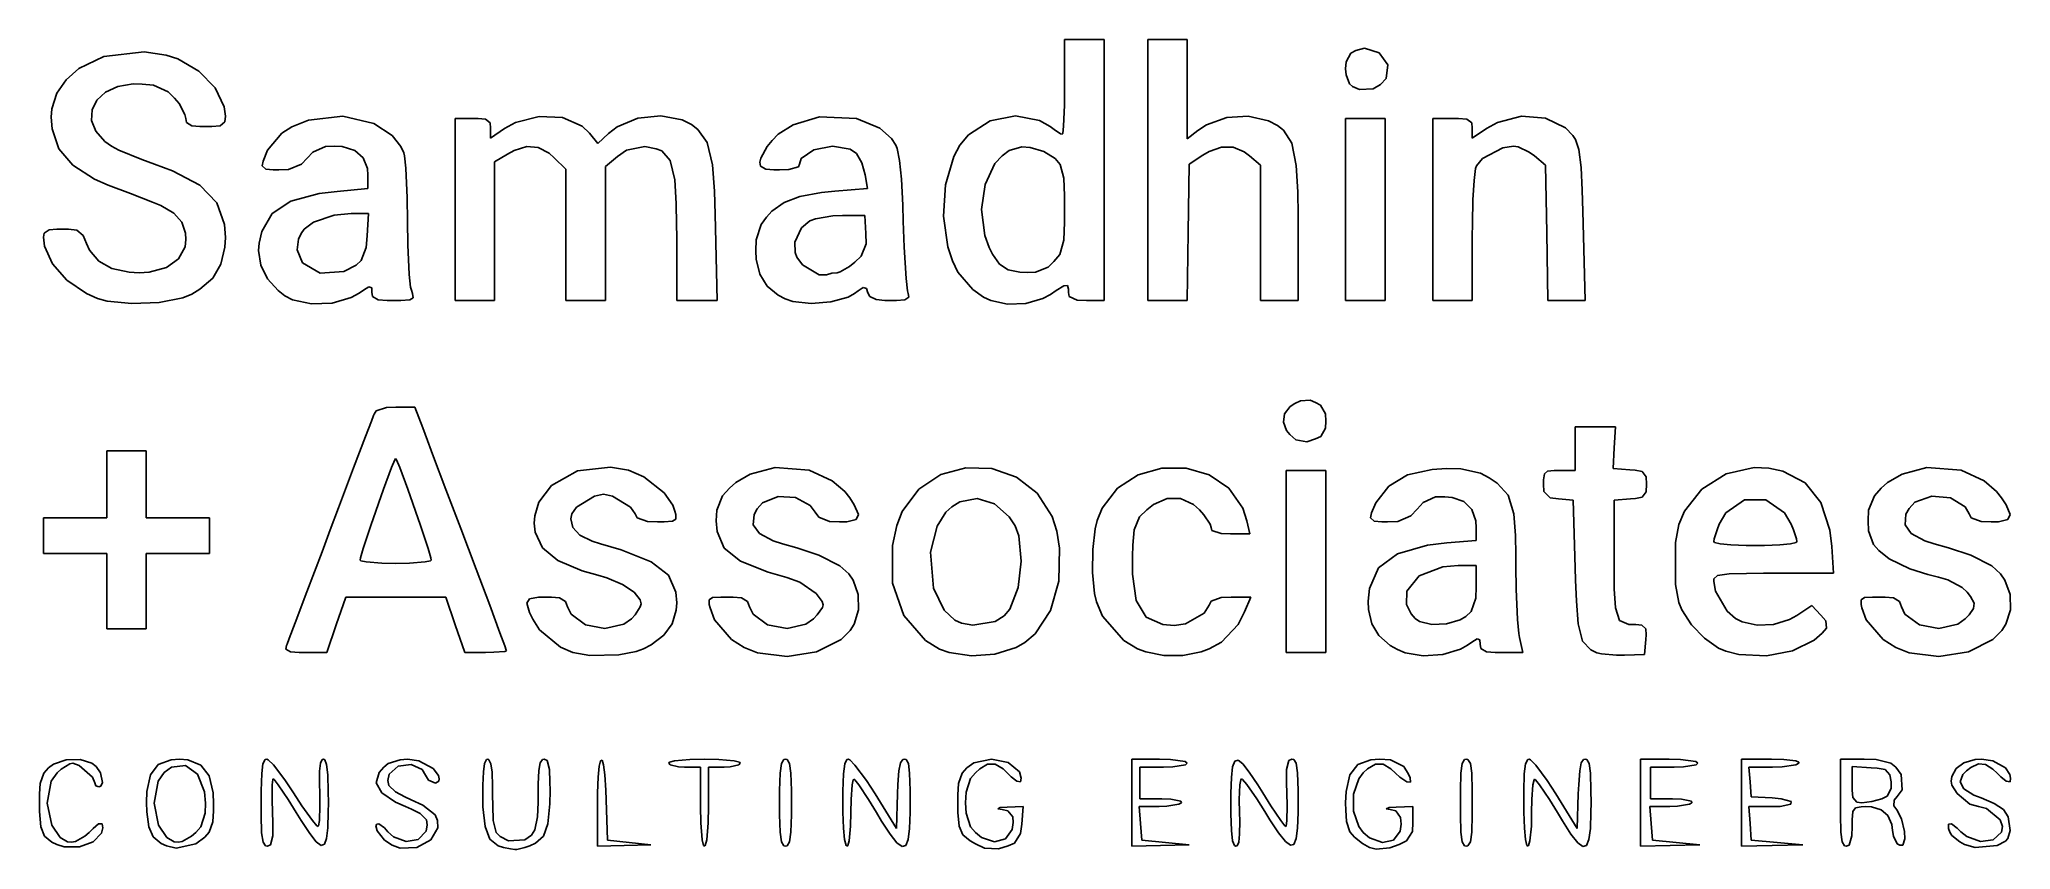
# Model space of a CAD drawing. Extents: x 2 to 500, y 3 to 208.
import ezdxf

# ---------------------------------------------------------------- set-up
doc = ezdxf.new("R2010")
doc.units = 0

msp = doc.modelspace()

# ---------------------------------------------------------------- linework, layer by layer
for p, q in [((18.292941, 203.278228), (28.482402, 204.444878)), ((28.482402, 204.444878), (33.991373, 203.620818)), ((261, 195.618749), (261, 207.618749)), ((261, 207.618749), (266, 207.618749)), ((266, 207.618749), (271, 207.618749)), ((271, 207.618749), (271, 174.618749)), ((282, 174.618749), (282, 207.618749)), ((282, 207.618749), (287, 207.618749)), ((287, 207.618749), (292, 207.618749)), ((292, 207.618749), (292, 195.046169)), ((333.316343, 204.107903), (334.5931, 204.843122)), ((334.5931, 204.843122), (336.741986, 205.380846)), ((336.741986, 205.380846), (340.477825, 204.22607)), ((340.477825, 204.22607), (342.649435, 201.224227)), ((8.733274, 197.421532), (11.995747, 200.276054)), ((11.995747, 200.276054), (18.292941, 203.278228)), ((33.991373, 203.620818), (36.956088, 202.662032)), ((36.956088, 202.662032), (42.29093, 199.562121)), ((42.29093, 199.562121), (46.381617, 195.350479)), ((332, 200.189878), (332.114644, 201.951487)), ((332.113843, 198.631273), (332, 200.189878)), ((332.114644, 201.951487), (333.316343, 204.107903)), ((342.649435, 201.224227), (342.278835, 197.727194)), ((6.403024, 193.984029), (8.733274, 197.421532)), ((18.689772, 194.298715), (16.49262, 192.256906)), ((21.787056, 195.732342), (18.689772, 194.298715)), ((25.691789, 196.368426), (21.787056, 195.732342)), ((27.917987, 196.328214), (25.691789, 196.368426)), ((30.795982, 196.002675), (27.917987, 196.328214)), ((34.514535, 194.392905), (30.795982, 196.002675)), ((36.167987, 192.756769), (34.514535, 194.392905)), ((46.381617, 195.350479), (48.6865, 190.584769)), ((260.953266, 190.959374), (261, 195.618749)), ((292, 195.046169), (292, 182.473589)), ((332.99778, 196.362824), (332.113843, 198.631273)), ((333.75, 195.698848), (332.99778, 196.362824)), ((335.544237, 194.908406), (333.75, 195.698848)), ((338.977947, 195.158786), (335.544237, 194.908406)), ((340.834586, 196.215442), (338.977947, 195.158786)), ((342.278835, 197.727194), (340.834586, 196.215442)), ((5, 187.921206), (5.162452, 190.048812)), ((5.162452, 190.048812), (6.403024, 193.984029)), ((15.288283, 189.796277), (15.169441, 187.106192)), ((16.49262, 192.256906), (15.288283, 189.796277)), ((37.267604, 191.369515), (36.167987, 192.756769)), ((38.776536, 188.623508), (37.267604, 191.369515)), ((48.6865, 190.584769), (49, 188.168409)), ((260.738279, 185.675389), (260.953266, 190.959374)), ((5.210474, 185.041355), (5, 187.921206)), ((6.930876, 179.986574), (5.210474, 185.041355)), ((15.169441, 187.106192), (16.228778, 184.376011)), ((16.228778, 184.376011), (18.558974, 181.795098)), ((39, 187.602972), (38.776536, 188.623508)), ((39.173739, 186.569674), (39, 187.602972)), ((40.519495, 185.79453), (39.173739, 186.569674)), ((42.54482, 185.633691), (40.519495, 185.79453)), ((44, 185.618749), (42.54482, 185.633691)), ((45.562144, 185.630157), (44, 185.618749)), ((47.644225, 185.79453), (45.562144, 185.630157)), ((48.878652, 186.760509), (47.644225, 185.79453)), ((49, 188.168409), (48.878652, 186.760509)), ((63.201823, 183.895764), (65.764625, 185.48605)), ((65.764625, 185.48605), (69.990853, 187.164764)), ((69.990853, 187.164764), (78.64852, 188.199954)), ((78.64852, 188.199954), (86.518693, 186.383707)), ((86.518693, 186.383707), (91.138542, 183.327038)), ((107, 164.618749), (107, 187.618749)), ((107, 187.618749), (111.5, 187.618749)), ((111.5, 187.618749), (112.875874, 187.605341)), ((112.875874, 187.605341), (114.7338, 187.43332)), ((114.7338, 187.43332), (115.876066, 186.488483)), ((115.876066, 186.488483), (116, 185.148886)), ((116, 185.148886), (116, 182.679022)), ((116, 182.679022), (119.513344, 185.063242)), ((119.513344, 185.063242), (122.246192, 186.574662)), ((122.246192, 186.574662), (128.242111, 188.150275)), ((128.242111, 188.150275), (134.179986, 187.836661)), ((134.179986, 187.836661), (139.141804, 185.682304)), ((139.141804, 185.682304), (140.969811, 183.929998)), ((145.773429, 183.833479), (147.96415, 185.509558)), ((147.96415, 185.509558), (153.217028, 187.717016)), ((153.217028, 187.717016), (158.959905, 188.326857)), ((158.959905, 188.326857), (164.386483, 187.25346)), ((164.386483, 187.25346), (166.72919, 186.058789)), ((166.72919, 186.058789), (168.383567, 184.813842)), ((168.383567, 184.813842), (170.710067, 181.518466)), ((188.673478, 183.620069), (192.440852, 186.025823)), ((192.440852, 186.025823), (199.121192, 188.003662)), ((199.121192, 188.003662), (208.402396, 187.654797)), ((208.402396, 187.654797), (214.354503, 185.202124)), ((214.354503, 185.202124), (217.289612, 182.544434)), ((236.701382, 183.457969), (242.230233, 186.998732)), ((242.230233, 186.998732), (248.582768, 188.29754)), ((248.582768, 188.29754), (254.699042, 187.137681)), ((254.699042, 187.137681), (257.337349, 185.56803)), ((257.337349, 185.56803), (258.346286, 184.811161)), ((258.346286, 184.811161), (259.982223, 183.772559)), ((260.526704, 183.863671), (260.738279, 185.675389)), ((292, 182.473589), (294.630547, 184.542777)), ((294.630547, 184.542777), (296.865339, 186.005617)), ((296.865339, 186.005617), (301.980084, 187.842473)), ((301.980084, 187.842473), (307.41965, 188.19306)), ((307.41965, 188.19306), (312.541565, 187.01597)), ((312.541565, 187.01597), (314.782631, 185.841605)), ((314.782631, 185.841605), (316.293275, 184.675443)), ((316.293275, 184.675443), (318.402511, 181.421136)), ((332, 164.618749), (332, 187.618749)), ((332, 187.618749), (337, 187.618749)), ((337, 187.618749), (342, 187.618749)), ((342, 187.618749), (342, 164.618749)), ((354, 164.618749), (354, 187.618749)), ((354, 187.618749), (359, 187.618749)), ((359, 187.618749), (360.550016, 187.606842)), ((360.550016, 187.606842), (362.625663, 187.442968)), ((362.625663, 187.442968), (363.872712, 186.50392)), ((363.872712, 186.50392), (364, 185.148886)), ((364, 185.148886), (364, 182.679022)), ((364, 182.679022), (367.563228, 185.097094)), ((367.563228, 185.097094), (370.371587, 186.645142)), ((370.371587, 186.645142), (376.473634, 188.176239)), ((376.473634, 188.176239), (382.486308, 187.681296)), ((382.486308, 187.681296), (387.525835, 185.233062)), ((387.525835, 185.233062), (389.404488, 183.299195)), ((10.465248, 175.774731), (6.930876, 179.986574)), ((18.558974, 181.795098), (20.229608, 180.619792)), ((20.229608, 180.619792), (22.09903, 179.645383)), ((22.09903, 179.645383), (27.890251, 177.232031)), ((58.536738, 176.868749), (59.640823, 179.650234)), ((59.640823, 179.650234), (63.201823, 183.895764)), ((74.251065, 180.501339), (71.107417, 179.14152)), ((76.588894, 180.618749), (74.251065, 180.501339)), ((78.527621, 180.499637), (76.588894, 180.618749)), ((81.664474, 179.557232), (78.527621, 180.499637)), ((83.787226, 177.699231), (81.664474, 179.557232)), ((91.138542, 183.327038), (93.309157, 180.551234)), ((93.309157, 180.551234), (94.061992, 178.955698)), ((121.950605, 179.546162), (120.25, 178.629709)), ((125.118755, 180.496824), (121.950605, 179.546162)), ((128.032917, 180.266677), (125.118755, 180.496824)), ((130.761201, 178.850341), (128.032917, 180.266677)), ((140.969811, 183.929998), (143.046859, 181.28946)), ((143.046859, 181.28946), (145.773429, 183.833479)), ((150.304469, 179.592058), (148.076725, 178.029855)), ((154.921623, 180.518089), (150.304469, 179.592058)), ((157.790048, 179.97799), (154.921623, 180.518089)), ((159.258185, 179.399607), (157.790048, 179.97799)), ((161.343007, 176.995988), (159.258185, 179.399607)), ((170.710067, 181.518466), (172.016551, 175.904452)), ((184.245096, 177.626153), (185.900098, 180.558181)), ((185.900098, 180.558181), (187.106162, 182.08688)), ((187.106162, 182.08688), (188.673478, 183.620069)), ((197.689342, 179.721292), (194.483974, 177.539081)), ((202.39699, 180.598423), (197.689342, 179.721292)), ((206.829784, 179.839357), (202.39699, 180.598423)), ((208.387756, 178.742777), (206.829784, 179.839357)), ((217.289612, 182.544434), (218.336762, 180.912971)), ((218.336762, 180.912971), (218.693758, 179.995891)), ((218.693758, 179.995891), (219.29351, 176.99873)), ((232.987062, 177.97234), (234.577072, 180.914577)), ((234.577072, 180.914577), (236.701382, 183.457969)), ((246.985896, 179.482756), (245.230399, 178.159163)), ((250.207822, 180.460973), (246.985896, 179.482756)), ((252.299435, 180.305412), (250.207822, 180.460973)), ((255.757299, 179.273458), (252.299435, 180.305412)), ((259.982223, 183.772559), (260.407729, 183.618749)), ((260.407729, 183.618749), (260.526704, 183.863671)), ((297.515339, 179.294272), (295.897883, 178.330162)), ((300.622908, 180.382933), (297.515339, 179.294272)), ((303.567149, 180.352113), (300.622908, 180.382933)), ((306.355817, 179.201731), (303.567149, 180.352113)), ((318.402511, 181.421136), (319.530635, 175.758051)), ((371.729257, 180.185603), (366.57668, 177.465084)), ((374.394576, 180.618749), (371.729257, 180.185603)), ((375.584302, 180.428493), (374.394576, 180.618749)), ((378.408027, 179.143795), (375.584302, 180.428493)), ((389.404488, 183.299195), (390.045979, 182.331669)), ((390.045979, 182.331669), (390.945292, 179.801222)), ((390.945292, 179.801222), (391.482262, 175.197702)), ((15.911224, 172.289475), (10.465248, 175.774731)), ((27.890251, 177.232031), (31.098762, 176.090333)), ((31.098762, 176.090333), (35.645296, 174.412414)), ((35.645296, 174.412414), (42.540624, 170.731019)), ((58.280652, 175.628656), (58.536738, 176.868749)), ((59.172946, 174.775332), (58.280652, 175.628656)), ((61.056367, 174.629044), (59.172946, 174.775332)), ((62.497172, 174.618749), (61.056367, 174.629044)), ((64.968317, 174.730561), (62.497172, 174.618749)), ((68.18536, 176.079184), (64.968317, 174.730561)), ((69.653454, 177.618749), (68.18536, 176.079184)), ((71.107417, 179.14152), (69.653454, 177.618749)), ((84.863916, 174.953608), (83.787226, 177.699231)), ((85, 173.25668), (84.863916, 174.953608)), ((94.061992, 178.955698), (94.250418, 178.156605)), ((94.250418, 178.156605), (94.585499, 175.030283)), ((94.585499, 175.030283), (94.925985, 167.587087)), ((120.25, 178.629709), (117, 176.648146)), ((117, 176.648146), (117, 159.133447)), ((132.076923, 177.695672), (130.761201, 178.850341)), ((135, 174.772595), (132.076923, 177.695672)), ((135, 158.195672), (135, 174.772595)), ((148.076725, 178.029855), (145, 175.440962)), ((145, 175.440962), (145, 158.529855)), ((162.494237, 172.066296), (161.343007, 176.995988)), ((172.016551, 175.904452), (172.536123, 169.273845)), ((184, 176.583953), (184.245096, 177.626153)), ((184.176025, 175.563255), (184, 176.583953)), ((185.52664, 174.79453), (184.176025, 175.563255)), ((187.549488, 174.63381), (185.52664, 174.79453)), ((189, 174.618749), (187.549488, 174.63381)), ((191.338168, 174.694458), (189, 174.618749)), ((193.737723, 175.387111), (191.338168, 174.694458)), ((194, 176.062045), (193.737723, 175.387111)), ((194.483974, 177.539081), (194, 176.062045)), ((209.752257, 176.398147), (208.387756, 178.742777)), ((210.648819, 173.395399), (209.752257, 176.398147)), ((219.29351, 176.99873), (219.75644, 172.293345)), ((230.92322, 170.866032), (232.987062, 177.97234)), ((243.412707, 176.198282), (240.903359, 170.924984)), ((245.230399, 178.159163), (243.412707, 176.198282)), ((258.598293, 177.526408), (255.757299, 179.273458)), ((259.918751, 176.022175), (258.598293, 177.526408)), ((260.830829, 172.550027), (259.918751, 176.022175)), ((271, 174.618749), (271, 141.618749)), ((282, 141.618749), (282, 174.618749)), ((292.5, 176.041576), (292.226386, 158.830162)), ((295.897883, 178.330162), (292.5, 176.041576)), ((307.694236, 178.206679), (306.355817, 179.201731)), ((310.5, 175.794609), (307.694236, 178.206679)), ((310.5, 158.708364), (310.5, 175.794609)), ((319.530635, 175.758051), (319.902483, 169.078551)), ((364.817836, 174.961556), (364.44738, 171.903999)), ((365.029644, 175.67414), (364.817836, 174.961556)), ((366.57668, 177.465084), (365.029644, 175.67414)), ((379.694236, 178.207585), (378.408027, 179.143795)), ((382.5, 175.796421), (379.694236, 178.207585)), ((382.815849, 158.707585), (382.5, 175.796421)), ((391.482262, 175.197702), (391.754912, 169.461178)), ((19.381574, 170.782958), (15.911224, 172.289475)), ((24.975328, 168.628763), (19.381574, 170.782958)), ((42.540624, 170.731019), (46.796292, 166.31386)), ((77.25, 169.192583), (85, 169.894612)), ((85, 169.894612), (85, 173.25668)), ((162.890576, 166.087877), (162.494237, 172.066296)), ((202.995982, 169.238791), (211.21215, 169.923994)), ((211.21215, 169.923994), (210.648819, 173.395399)), ((219.75644, 172.293345), (220.101152, 165.690662)), ((230.401106, 162.942391), (230.92322, 170.866032)), ((240.903359, 170.924984), (239.999463, 164.580179)), ((260.988695, 168.029703), (260.830829, 172.550027)), ((364.44738, 171.903999), (364.171899, 167.090873)), ((391.754912, 169.461178), (391.916704, 164.189487)), ((30.534435, 166.488629), (24.975328, 168.628763)), ((32.696245, 165.577727), (30.534435, 166.488629)), ((35.965118, 163.640594), (32.696245, 165.577727)), ((46.796292, 166.31386), (48.761091, 160.798911)), ((60.824818, 163.613899), (65.539137, 166.735254)), ((65.539137, 166.735254), (72.668547, 168.630872)), ((72.668547, 168.630872), (77.25, 169.192583)), ((94.925985, 167.587087), (95, 161.618749)), ((107, 141.618749), (107, 164.618749)), ((162.989102, 160.773113), (162.890576, 166.087877)), ((172.536123, 169.273845), (172.744784, 163.350953)), ((187.076465, 164.154788), (190.162269, 166.417897)), ((190.162269, 166.417897), (194.149134, 167.930503)), ((194.149134, 167.930503), (199.575144, 168.896753)), ((199.575144, 168.896753), (202.995982, 169.238791)), ((220.101152, 165.690662), (220.234989, 161.618749)), ((239.999463, 164.580179), (240.82591, 158.040513)), ((261, 164.749154), (260.988695, 168.029703)), ((260.989873, 161.399571), (261, 164.749154)), ((319.902483, 169.078551), (319.990633, 163.13564)), ((332, 141.618749), (332, 164.618749)), ((342, 164.618749), (342, 141.618749)), ((354, 141.618749), (354, 164.618749)), ((364.171899, 167.090873), (364.020305, 161.02732)), ((3.164343, 158.644251), (4.450897, 159.439966)), ((4.450897, 159.439966), (6.397466, 159.603687)), ((6.397466, 159.603687), (7.799112, 159.618749)), ((7.799112, 159.618749), (9.329284, 159.605542)), ((9.329284, 159.605542), (11.419298, 159.39044)), ((11.419298, 159.39044), (13.062188, 158.048816)), ((37.972718, 161.386851), (35.965118, 163.640594)), ((38.89311, 158.621089), (37.972718, 161.386851)), ((48.761091, 160.798911), (48.993411, 157.516632)), ((58.170104, 159.031443), (60.824818, 163.613899)), ((68.905247, 159.620693), (68.129985, 158.549455)), ((71.268548, 161.429453), (68.905247, 159.620693)), ((76.486053, 163.166113), (71.268548, 161.429453)), ((80.799904, 163.562307), (76.486053, 163.166113)), ((85.099808, 163.618749), (80.799904, 163.562307)), ((84.799904, 157.97057), (85.099808, 163.618749)), ((95, 161.618749), (95.076953, 155.642682)), ((163, 157.668409), (162.989102, 160.773113)), ((172.744784, 163.350953), (172.824092, 159.868749)), ((172.824092, 159.868749), (173.190748, 141.618749)), ((183.114147, 156.947888), (184.356182, 160.853726)), ((184.356182, 160.853726), (185.703309, 162.677998)), ((185.703309, 162.677998), (187.076465, 164.154788)), ((194.517876, 159.958022), (192.838569, 156.333705)), ((196.6622, 161.705556), (194.517876, 159.958022)), ((198.103415, 162.240445), (196.6622, 161.705556)), ((202.473626, 162.982852), (198.103415, 162.240445)), ((204.864355, 163.09893), (202.473626, 162.982852)), ((210.5, 163.118749), (204.864355, 163.09893)), ((210.799461, 158.499261), (210.5, 163.118749)), ((220.234989, 161.618749), (220.475051, 155.074022)), ((231.484908, 155.17555), (230.401106, 162.942391)), ((260.826931, 156.820824), (260.989873, 161.399571)), ((319.990633, 163.13564), (320, 159.650867)), ((320, 159.650867), (320, 141.618749)), ((364.020305, 161.02732), (364, 157.68449)), ((391.916704, 164.189487), (392, 161.047483)), ((392, 161.047483), (392.5, 141.615323)), ((3, 157.578911), (3.164343, 158.644251)), ((3.270814, 155.366237), (3, 157.578911)), ((5.291672, 150.905261), (3.270814, 155.366237)), ((13.062188, 158.048816), (13.888899, 156.049447)), ((13.888899, 156.049447), (14.684028, 154.306263)), ((37.149385, 152.10677), (38.786044, 155.167941)), ((38.786044, 155.167941), (39, 156.985136)), ((39, 156.985136), (38.89311, 158.621089)), ((48.871799, 155.068258), (47.859079, 150.79814)), ((48.993411, 157.516632), (48.871799, 155.068258)), ((57.367885, 154.221602), (57.50401, 156.118749)), ((57.50401, 156.118749), (58.170104, 159.031443)), ((67.477634, 157.111829), (67.096787, 154.430196)), ((67.096787, 154.430196), (68.470345, 151.101694)), ((68.129985, 158.549455), (67.477634, 157.111829)), ((83.28096, 151.679945), (84.549889, 155.034458)), ((84.549889, 155.034458), (84.799904, 157.97057)), ((95.076953, 155.642682), (95.430957, 148.163931)), ((117, 159.133447), (117, 141.618749)), ((135, 141.618749), (135, 158.195672)), ((145, 158.529855), (145, 141.618749)), ((163, 141.618749), (163, 157.668409)), ((183, 154.176882), (183.114147, 156.947888)), ((192.838569, 156.333705), (192.919485, 153.738591)), ((209.628693, 152.792611), (210.86274, 155.957701)), ((210.86274, 155.957701), (210.799461, 158.499261)), ((220.475051, 155.074022), (220.954422, 147.173314)), ((232.649087, 151.655347), (231.484908, 155.17555)), ((240.82591, 158.040513), (241.92704, 154.97156)), ((241.92704, 154.97156), (242.768828, 153.273096)), ((259.816197, 153.222452), (260.826931, 156.820824)), ((292.226386, 158.830162), (291.952772, 141.618749)), ((310.5, 141.622118), (310.5, 158.708364)), ((364, 157.68449), (364, 141.618749)), ((383.131697, 141.618749), (382.815849, 158.707585)), ((8.961166, 146.762222), (5.291672, 150.905261)), ((14.684028, 154.306263), (17.011668, 151.52077)), ((17.011668, 151.52077), (20.328357, 149.666493)), ((20.328357, 149.666493), (24.641143, 148.739491)), ((29.741016, 148.772224), (34.067715, 149.927729)), ((34.067715, 149.927729), (37.149385, 152.10677)), ((47.859079, 150.79814), (45.772001, 147.282048)), ((57.955885, 150.529009), (57.367885, 154.221602)), ((59.627456, 147.102058), (57.955885, 150.529009)), ((68.470345, 151.101694), (72.910656, 148.546789)), ((78.905784, 148.964952), (82, 150.568806)), ((82, 150.568806), (83.28096, 151.679945)), ((183.110237, 152.01026), (183, 154.176882)), ((184.006598, 148.267507), (183.110237, 152.01026)), ((192.919485, 153.738591), (193.36525, 152.513306)), ((193.36525, 152.513306), (194.81654, 150.594728)), ((194.81654, 150.594728), (199.015659, 148.128952)), ((204.272612, 148.826313), (206.653044, 150.227883)), ((206.653044, 150.227883), (207.972736, 151.249261)), ((207.972736, 151.249261), (209.628693, 152.792611)), ((234.050838, 148.789178), (232.649087, 151.655347)), ((242.768828, 153.273096), (244.548786, 150.795334)), ((244.548786, 150.795334), (246.743253, 149.355474)), ((253.659933, 148.764956), (256.819598, 150.063607)), ((256.819598, 150.063607), (258.312909, 151.423468)), ((258.312909, 151.423468), (259.816197, 153.222452)), ((13.890889, 143.37565), (8.961166, 146.762222)), ((24.641143, 148.739491), (27.173275, 148.622487)), ((27.173275, 148.622487), (29.741016, 148.772224)), ((42.552524, 144.422205), (40.5, 143.207822)), ((45.772001, 147.282048), (42.552524, 144.422205)), ((62.30648, 144.096803), (59.627456, 147.102058)), ((72.910656, 148.546789), (78.905784, 148.964952)), ((85.201827, 145.071685), (83.841387, 144.212921)), ((85.945051, 144.833984), (85.201827, 145.071685)), ((86, 143.686843), (85.945051, 144.833984)), ((95.430957, 148.163931), (95.779342, 145.002618)), ((95.779342, 145.002618), (95.975249, 144.183849)), ((185.836286, 145.259225), (184.006598, 148.267507)), ((188.637875, 142.921994), (185.836286, 145.259225)), ((199.015659, 148.128952), (200.831787, 148.128861)), ((200.831787, 148.128861), (202.166424, 148.474844)), ((202.166424, 148.474844), (203.505062, 148.618749)), ((203.505062, 148.618749), (204.272612, 148.826313)), ((210.087473, 144.867779), (208.836871, 144.072734)), ((210.957508, 144.642807), (210.087473, 144.867779)), ((211.302085, 143.571577), (210.957508, 144.642807)), ((220.954422, 147.173314), (221.295062, 144.057055)), ((237.846323, 144.353068), (234.050838, 148.789178)), ((246.743253, 149.355474), (249.695429, 148.72833)), ((249.695429, 148.72833), (251.562909, 148.649158)), ((251.562909, 148.649158), (253.659933, 148.764956)), ((260.811175, 145.269364), (258.877866, 144.109681)), ((261.717499, 145.367981), (260.811175, 145.269364)), ((261.984775, 144.447746), (261.717499, 145.367981)), ((262, 143.618749), (261.984775, 144.447746)), ((16.70696, 142.10308), (13.890889, 143.37565)), ((19.143651, 141.425813), (16.70696, 142.10308)), ((25.380798, 140.812092), (19.143651, 141.425813)), ((32.232162, 141.130209), (25.380798, 140.812092)), ((38.252776, 142.313075), (32.232162, 141.130209)), ((40.5, 143.207822), (38.252776, 142.313075)), ((64, 142.801078), (62.30648, 144.096803)), ((65.940675, 141.789941), (64, 142.801078)), ((70.702705, 140.725052), (65.940675, 141.789941)), ((75.93147, 140.911456), (70.702705, 140.725052)), ((80.777963, 142.318885), (75.93147, 140.911456)), ((82.792543, 143.471026), (80.777963, 142.318885)), ((83.841387, 144.212921), (82.792543, 143.471026)), ((86.17085, 142.587883), (86, 143.686843)), ((87.603292, 141.788219), (86.17085, 142.587883)), ((89.842142, 141.632185), (87.603292, 141.788219)), ((91.475249, 141.618749), (89.842142, 141.632185)), ((93.277328, 141.623973), (91.475249, 141.618749)), ((95.556925, 141.755392), (93.277328, 141.623973)), ((96.419861, 142.247285), (95.556925, 141.755392)), ((95.975249, 144.183849), (96.285438, 143.338662)), ((96.285438, 143.338662), (96.419861, 142.247285)), ((112, 141.618749), (107, 141.618749)), ((117, 141.618749), (112, 141.618749)), ((140, 141.618749), (135, 141.618749)), ((145, 141.618749), (140, 141.618749)), ((168.095374, 141.618749), (163, 141.618749)), ((173.190748, 141.618749), (168.095374, 141.618749)), ((190.415186, 141.985204), (188.637875, 142.921994)), ((192.304193, 141.352419), (190.415186, 141.985204)), ((196.960301, 140.829262), (192.304193, 141.352419)), ((201.95516, 141.229343), (196.960301, 140.829262)), ((206.290324, 142.472686), (201.95516, 141.229343)), ((207.898506, 143.38559), (206.290324, 142.472686)), ((208.836871, 144.072734), (207.898506, 143.38559)), ((211.766159, 142.582459), (211.302085, 143.571577)), ((213.420635, 141.809143), (211.766159, 142.582459)), ((215.545692, 141.636161), (213.420635, 141.809143)), ((217.013369, 141.618749), (215.545692, 141.636161)), ((218.545082, 141.630804), (217.013369, 141.618749)), ((220.605316, 141.76656), (218.545082, 141.630804)), ((221.686777, 142.445871), (220.605316, 141.76656)), ((221.295062, 144.057055), (221.456667, 143.368749)), ((221.456667, 143.368749), (221.686777, 142.445871)), ((240.5, 142.479309), (237.846323, 144.353068)), ((242.332727, 141.577938), (240.5, 142.479309)), ((246.614741, 140.630542), (242.332727, 141.577938)), ((251.21719, 140.804633), (246.614741, 140.630542)), ((255.5381, 142.077442), (251.21719, 140.804633)), ((257.404862, 143.118749), (255.5381, 142.077442)), ((258.877866, 144.109681), (257.404862, 143.118749)), ((262.164062, 142.587499), (262, 143.618749)), ((264.179688, 141.691666), (262.164062, 142.587499)), ((266.5, 141.618749), (264.179688, 141.691666)), ((271, 141.618749), (266.5, 141.618749)), ((286.976386, 141.618749), (282, 141.618749)), ((291.952772, 141.618749), (286.976386, 141.618749)), ((315.25, 141.620433), (310.5, 141.622118)), ((320, 141.618749), (315.25, 141.620433)), ((337, 141.618749), (332, 141.618749)), ((342, 141.618749), (337, 141.618749)), ((359, 141.618749), (354, 141.618749)), ((364, 141.618749), (359, 141.618749)), ((387.815849, 141.617036), (383.131697, 141.618749)), ((392.5, 141.615323), (387.815849, 141.617036)), ((89.702011, 114.532386), (92.03514, 114.618749)), ((92.03514, 114.618749), (96.856302, 114.618749)), ((96.856302, 114.618749), (98.825909, 109.368749)), ((316.591725, 112.926232), (318.029602, 114.769384)), ((318.029602, 114.769384), (319.1569, 115.538265)), ((319.1569, 115.538265), (320.585064, 116.223474)), ((320.585064, 116.223474), (323.007581, 116.364145)), ((323.007581, 116.364145), (324.4069, 115.843122)), ((324.4069, 115.843122), (325.690076, 115.104613)), ((325.690076, 115.104613), (326.887496, 112.921502)), ((84.375427, 107.17893), (85.861456, 111.108107)), ((85.861456, 111.108107), (86.408261, 112.547811)), ((86.408261, 112.547811), (86.531518, 112.868749)), ((86.531518, 112.868749), (87.094942, 113.70341)), ((87.094942, 113.70341), (89.702011, 114.532386)), ((316.268134, 110.839226), (316.591725, 112.926232)), ((317.089216, 108.704367), (316.268134, 110.839226)), ((326.887496, 112.921502), (327, 111.115437)), ((327, 111.115437), (326.892814, 109.302863)), ((390, 104.118749), (390, 109.618749)), ((390, 109.618749), (395.074139, 109.618749)), ((395.074139, 109.618749), (400.148278, 109.618749)), ((400.148278, 109.618749), (399.864653, 104.368749)), ((81.388923, 99.266576), (84.375427, 107.17893)), ((98.825909, 109.368749), (99.417544, 107.796776)), ((99.417544, 107.796776), (101.570854, 102.094367)), ((317.938507, 107.680242), (317.089216, 108.704367)), ((319.440792, 106.331416), (317.938507, 107.680242)), ((322.245479, 105.862452), (319.440792, 106.331416)), ((324.4349, 106.593998), (322.245479, 105.862452)), ((325.716529, 107.229455), (324.4349, 106.593998)), ((326.892814, 109.302863), (325.716529, 107.229455)), ((19, 95.118749), (19, 103.618749)), ((19, 103.618749), (24, 103.618749)), ((24, 103.618749), (29, 103.618749)), ((29, 103.618749), (29, 95.118749)), ((91.81284, 101.334555), (90.975453, 99.367909)), ((92, 101.606096), (91.81284, 101.334555)), ((92.18716, 101.334555), (92, 101.606096)), ((93.024547, 99.367909), (92.18716, 101.334555)), ((101.570854, 102.094367), (104.701129, 93.81734)), ((390, 98.618749), (390, 104.118749)), ((399.864653, 104.368749), (399.581028, 99.118749)), ((19, 86.618749), (19, 95.118749)), ((29, 95.118749), (29, 86.618749)), ((77.58577, 89.178637), (81.388923, 99.266576)), ((90.975453, 99.367909), (88.922781, 93.887476)), ((95.077219, 93.887476), (93.024547, 99.367909)), ((128.157161, 90.567566), (131.333836, 94.834141)), ((131.333836, 94.834141), (137.946552, 98.542292)), ((137.946552, 98.542292), (146.315158, 99.448075)), ((146.315158, 99.448075), (150.830354, 98.666393)), ((150.830354, 98.666393), (154.686134, 97.025006)), ((154.686134, 97.025006), (159.800668, 92.974911)), ((176.310403, 94.129152), (177.919814, 95.539569)), ((177.919814, 95.539569), (181.594863, 97.707246)), ((181.594863, 97.707246), (187.856746, 99.357518)), ((187.856746, 99.357518), (196.509133, 98.657522)), ((196.509133, 98.657522), (202.31291, 96.031113)), ((202.31291, 96.031113), (205.464409, 93.311154)), ((224.188051, 93.927571), (229.730682, 97.607541)), ((229.730682, 97.607541), (236.065011, 99.326047)), ((236.065011, 99.326047), (242.619596, 99.102571)), ((242.619596, 99.102571), (248.822991, 96.956595)), ((248.822991, 96.956595), (254.103754, 92.907604)), ((274.361401, 94.156755), (279.559924, 97.507639)), ((279.559924, 97.507639), (285.530027, 99.178499)), ((285.530027, 99.178499), (291.715977, 99.170088)), ((291.715977, 99.170088), (297.562039, 97.483164)), ((297.562039, 97.483164), (302.512478, 94.118481)), ((317, 75.618749), (317, 98.618749)), ((317, 98.618749), (322, 98.618749)), ((322, 98.618749), (327, 98.618749)), ((327, 98.618749), (327, 75.618749)), ((339.643355, 90.478198), (342.896088, 94.666312)), ((342.896088, 94.666312), (347.633159, 97.475097)), ((347.633159, 97.475097), (353.844557, 98.898618)), ((353.844557, 98.898618), (357.5, 99.08905)), ((357.5, 99.08905), (361.134969, 99.002975)), ((361.134969, 99.002975), (366.101049, 97.935091)), ((366.101049, 97.935091), (368.274244, 96.772206)), ((368.274244, 96.772206), (370.288813, 95.40567)), ((370.288813, 95.40567), (373.044026, 92.34414)), ((382, 95.179114), (382.012267, 96.287648)), ((382.087231, 93.262157), (382, 95.179114)), ((382.012267, 96.287648), (382.239575, 97.737952)), ((382.239575, 97.737952), (383.024291, 98.412736)), ((383.024291, 98.412736), (384.71087, 98.6082)), ((384.71087, 98.6082), (386, 98.618749)), ((386, 98.618749), (390, 98.618749)), ((399.581028, 99.118749), (403.790514, 98.811251)), ((403.790514, 98.811251), (405.136013, 98.701303)), ((405.136013, 98.701303), (406.905008, 98.372771)), ((406.905008, 98.372771), (407.912695, 97.03014)), ((408, 95.118749), (407.912165, 93.216147)), ((407.912695, 97.03014), (408, 95.118749)), ((422.035824, 93.905777), (428.161153, 97.743558)), ((428.161153, 97.743558), (435.261546, 99.367706)), ((435.261546, 99.367706), (438.956453, 99.211239)), ((438.956453, 99.211239), (442.424034, 98.457838)), ((442.424034, 98.457838), (448.093921, 95.461007)), ((448.093921, 95.461007), (452.066311, 90.490564)), ((467.310403, 94.129152), (468.919814, 95.539569)), ((468.919814, 95.539569), (472.594863, 97.707246)), ((472.594863, 97.707246), (478.856746, 99.357518)), ((478.856746, 99.357518), (487.509133, 98.657522)), ((487.509133, 98.657522), (493.31291, 96.031113)), ((493.31291, 96.031113), (496.464409, 93.311154)), ((88.922781, 93.887476), (85.709919, 84.736329)), ((98.290081, 84.736329), (95.077219, 93.887476)), ((104.701129, 93.81734), (108.42867, 83.969697)), ((127.134033, 87.153585), (128.157161, 90.567566)), ((142.207057, 92.13807), (137.662547, 89.319989)), ((144.5, 92.618749), (142.207057, 92.13807)), ((146.801783, 92.136572), (144.5, 92.618749)), ((151.346164, 89.30133), (146.801783, 92.136572)), ((159.800668, 92.974911), (162.016161, 89.872203)), ((162.016161, 89.872203), (162.573279, 88.368749)), ((173.115349, 88.553868), (174.587449, 92.233243)), ((174.587449, 92.233243), (176.310403, 94.129152)), ((184.707502, 90.475966), (183.300728, 88.954965)), ((188.599272, 92.080336), (184.707502, 90.475966)), ((192.985218, 91.823181), (188.599272, 92.080336)), ((196.7332, 89.770879), (192.985218, 91.823181)), ((198.014159, 88.092292), (196.7332, 89.770879)), ((205.464409, 93.311154), (206.746602, 91.666799)), ((206.746602, 91.666799), (207.846071, 89.95067)), ((207.846071, 89.95067), (208.904353, 87.524201)), ((220.008562, 88.266651), (224.188051, 93.927571)), ((234.561968, 90.703152), (232.513679, 89.450849)), ((238.955882, 91.509622), (234.561968, 90.703152)), ((243.295507, 90.189069), (238.955882, 91.509622)), ((247.039964, 86.906083), (243.295507, 90.189069)), ((254.103754, 92.907604), (257.890441, 86.975081)), ((270.490192, 89.125089), (274.361401, 94.156755)), ((283.455446, 90.009535), (281.765777, 88.70148)), ((286.88663, 91.503801), (283.455446, 90.009535)), ((290.288355, 91.502316), (286.88663, 91.503801)), ((293.54232, 90.005134), (290.288355, 91.502316)), ((295.076923, 88.695672), (293.54232, 90.005134)), ((302.512478, 94.118481), (306.01156, 89.076796)), ((338.576745, 87.868749), (339.643355, 90.478198)), ((351.610426, 90.530037), (350.056083, 88.854992)), ((354.737092, 91.922295), (351.610426, 90.530037)), ((357.06996, 91.978167), (354.737092, 91.922295)), ((358.888256, 91.805967), (357.06996, 91.978167)), ((361.840634, 90.746592), (358.888256, 91.805967)), ((363.847822, 88.76638), (361.840634, 90.746592)), ((373.044026, 92.34414), (374.461105, 87.650966)), ((383.667943, 91.681445), (382.087231, 93.262157)), ((385.75, 91.429114), (383.667943, 91.681445)), ((389.5, 91.118749), (385.75, 91.429114)), ((390, 74.01895), (389.5, 91.118749)), ((399.879342, 91.118749), (399.847545, 76.234703)), ((403.939671, 91.426247), (399.879342, 91.118749)), ((405.230097, 91.536516), (403.939671, 91.426247)), ((406.932484, 91.869533), (405.230097, 91.536516)), ((407.912165, 93.216147), (406.932484, 91.869533)), ((417.592562, 88.297331), (422.035824, 93.905777)), ((432.805146, 91.229647), (428.084951, 87.917929)), ((438.194854, 91.229647), (432.805146, 91.229647)), ((442.915049, 87.917929), (438.194854, 91.229647)), ((452.066311, 90.490564), (454.328648, 83.562222)), ((464.116641, 88.573736), (465.591323, 92.236968)), ((465.591323, 92.236968), (467.310403, 94.129152)), ((475.848156, 90.587127), (474.350582, 89.031052)), ((480.099669, 92.130492), (475.848156, 90.587127)), ((484.803373, 91.695295), (480.099669, 92.130492)), ((488.491718, 89.417317), (484.803373, 91.695295)), ((496.464409, 93.311154), (497.746602, 91.666799)), ((497.746602, 91.666799), (498.850218, 89.94465)), ((498.850218, 89.94465), (499.907057, 87.514987)), ((3, 82.118749), (3, 86.618749)), ((3, 86.618749), (11, 86.618749)), ((11, 86.618749), (19, 86.618749)), ((29, 86.618749), (37, 86.618749)), ((37, 86.618749), (45, 86.618749)), ((45, 86.618749), (45, 82.118749)), ((75.491156, 83.618749), (77.58577, 89.178637)), ((85.709919, 84.736329), (83.785802, 78.889735)), ((100.214198, 78.889735), (98.290081, 84.736329)), ((127, 85.303267), (127.134033, 87.153585)), ((127.223926, 83.017509), (127, 85.303267)), ((136.51547, 87.667489), (136.258993, 86.403478)), ((136.258993, 86.403478), (136.723269, 84.167753)), ((137.662547, 89.319989), (136.51547, 87.667489)), ((152.496519, 87.629716), (151.346164, 89.30133)), ((153.020071, 86.61339), (152.496519, 87.629716)), ((155.602658, 85.698925), (153.020071, 86.61339)), ((158.175796, 85.618749), (155.602658, 85.698925)), ((159.823155, 85.625292), (158.175796, 85.618749)), ((161.927379, 85.771303), (159.823155, 85.625292)), ((162.777117, 86.302693), (161.927379, 85.771303)), ((162.573279, 88.368749), (162.771782, 87.469239)), ((162.771782, 87.469239), (162.777117, 86.302693)), ((173, 85.855112), (173.115349, 88.553868)), ((173.201806, 83.223562), (173, 85.855112)), ((182.534856, 87.497646), (182.342364, 84.889319)), ((182.342364, 84.889319), (183.940853, 82.682071)), ((183.300728, 88.954965), (182.534856, 87.497646)), ((198.872861, 86.816755), (198.014159, 88.092292)), ((201.629514, 85.708891), (198.872861, 86.816755)), ((204.16898, 85.618749), (201.629514, 85.708891)), ((206.021941, 85.67059), (204.16898, 85.618749)), ((208.337866, 86.195016), (206.021941, 85.67059)), ((208.904353, 87.524201), (208.337866, 86.195016)), ((217.498225, 79.662773), (218.608571, 84.687248)), ((218.608571, 84.687248), (220.008562, 88.266651)), ((231.04006, 88.052639), (228.790775, 84.510656)), ((232.513679, 89.450849), (231.04006, 88.052639)), ((248.51998, 84.580113), (247.039964, 86.906083)), ((257.890441, 86.975081), (259.044931, 83.308583)), ((268.731904, 83.871073), (269.225998, 85.978728)), ((269.225998, 85.978728), (270.490192, 89.125089)), ((279.91526, 86.874199), (278.611006, 83.651005)), ((281.765777, 88.70148), (279.91526, 86.874199)), ((296.211899, 87.436267), (295.076923, 88.695672)), ((297.769351, 85.038611), (296.211899, 87.436267)), ((298, 84.195672), (297.769351, 85.038611)), ((306.01156, 89.076796), (307.043176, 85.927313)), ((307.043176, 85.927313), (307.789378, 82.618749)), ((338.296645, 86.62401), (338.576745, 87.868749)), ((339.195263, 85.772428), (338.296645, 86.62401)), ((341.127248, 85.628592), (339.195263, 85.772428)), ((342.609786, 85.618749), (341.127248, 85.628592)), ((345.183349, 85.728698), (342.609786, 85.618749)), ((348.481674, 87.162186), (345.183349, 85.728698)), ((350.056083, 88.854992), (348.481674, 87.162186)), ((364.870335, 85.904283), (363.847822, 88.76638)), ((365, 84.154701), (364.870335, 85.904283)), ((374.461105, 87.650966), (374.905951, 82.198616)), ((415.341114, 80.417276), (416.222645, 84.967535)), ((416.222645, 84.967535), (417.592562, 88.297331)), ((426.394367, 85.020175), (425.85296, 83.642966)), ((428.084951, 87.917929), (426.394367, 85.020175)), ((444.605633, 85.020175), (442.915049, 87.917929)), ((445.14704, 83.642966), (444.605633, 85.020175)), ((464, 85.90584), (464.116641, 88.573736)), ((464.110553, 83.321893), (464, 85.90584)), ((473.565606, 87.548169), (473.340718, 84.909895)), ((473.340718, 84.909895), (474.921521, 82.691047)), ((474.350582, 89.031052), (473.565606, 87.548169)), ((489.496519, 87.629716), (488.491718, 89.417317)), ((490.017374, 86.616638), (489.496519, 87.629716)), ((492.556663, 85.700008), (490.017374, 86.616638)), ((495.067388, 85.618749), (492.556663, 85.700008)), ((496.956479, 85.66973), (495.067388, 85.618749)), ((499.319877, 86.189487), (496.956479, 85.66973)), ((499.907057, 87.514987), (499.319877, 86.189487)), ((3, 77.618749), (3, 82.118749)), ((45, 82.118749), (45, 77.618749)), ((73.396723, 78.058861), (75.491156, 83.618749)), ((108.42867, 83.969697), (110.397758, 78.770644)), ((129.084165, 79.086847), (127.223926, 83.017509)), ((136.723269, 84.167753), (138.517587, 82.293481)), ((138.517587, 82.293481), (141.674435, 80.746725)), ((141.674435, 80.746725), (143.773961, 80.085561)), ((143.773961, 80.085561), (148.956318, 78.558018)), ((175.015113, 78.951822), (173.201806, 83.223562)), ((183.940853, 82.682071), (187.336696, 80.867104)), ((187.336696, 80.867104), (189.710617, 80.103976)), ((189.710617, 80.103976), (193.321159, 79.076458)), ((228.790775, 84.510656), (227.107175, 77.989807)), ((249.433518, 82.073881), (248.51998, 84.580113)), ((250.054141, 75.729239), (249.433518, 82.073881)), ((259.044931, 83.308583), (259.741301, 78.989609)), ((268.142006, 78.610656), (268.731904, 83.871073)), ((278.276702, 79.715329), (278.155471, 76.834618)), ((278.611006, 83.651005), (278.276702, 79.715329)), ((298.231786, 83.434119), (298, 84.195672)), ((300.530867, 82.693423), (298.231786, 83.434119)), ((302.894689, 82.618749), (300.530867, 82.693423)), ((307.789378, 82.618749), (302.894689, 82.618749)), ((345.145989, 77.558592), (352.687467, 79.692438)), ((352.687467, 79.692438), (357.566069, 80.283824)), ((357.566069, 80.283824), (365, 80.912221)), ((365, 80.912221), (365, 84.154701)), ((374.905951, 82.198616), (375.009618, 77.307765)), ((415.342918, 69.812374), (415.341114, 80.417276)), ((425.110024, 81.314945), (425, 80.650867)), ((425, 80.650867), (425.182472, 80.421632)), ((425.85296, 83.642966), (425.110024, 81.314945)), ((425.182472, 80.421632), (426.594907, 80.041308)), ((426.594907, 80.041308), (429.298803, 79.775523)), ((429.298803, 79.775523), (433.167927, 79.636685)), ((437.832073, 79.636685), (441.701197, 79.775523)), ((441.701197, 79.775523), (444.405093, 80.041308)), ((444.405093, 80.041308), (445.817528, 80.421632)), ((445.889976, 81.314945), (445.14704, 83.642966)), ((445.817528, 80.421632), (446, 80.650867)), ((446, 80.650867), (445.889976, 81.314945)), ((454.328648, 83.562222), (454.814622, 79.368749)), ((465.362909, 79.884995), (464.110553, 83.321893)), ((466.75, 78.358888), (465.362909, 79.884995)), ((474.921521, 82.691047), (478.322745, 80.870951)), ((478.322745, 80.870951), (480.710617, 80.103976)), ((480.710617, 80.103976), (484.321159, 79.076458)), ((11, 77.618749), (3, 77.618749)), ((19, 77.618749), (11, 77.618749)), ((19, 68.118749), (19, 77.618749)), ((37, 77.618749), (29, 77.618749)), ((29, 77.618749), (29, 68.118749)), ((45, 77.618749), (37, 77.618749)), ((69.594905, 67.970922), (73.396723, 78.058861)), ((83.095335, 76.504619), (83, 75.971533)), ((83, 75.971533), (83.183691, 75.800227)), ((83.785802, 78.889735), (83.095335, 76.504619)), ((83.183691, 75.800227), (84.54248, 75.49559)), ((84.54248, 75.49559), (88.505469, 75.186039)), ((88.505469, 75.186039), (92, 75.118749)), ((92, 75.118749), (95.494531, 75.186039)), ((95.494531, 75.186039), (99.45752, 75.49559)), ((99.45752, 75.49559), (100.816309, 75.800227)), ((100.904665, 76.504619), (100.214198, 78.889735)), ((100.816309, 75.800227), (101, 75.971533)), ((101, 75.971533), (100.904665, 76.504619)), ((110.397758, 78.770644), (112.326646, 73.670542)), ((132.980537, 75.884971), (129.084165, 79.086847)), ((139.096584, 73.261053), (132.980537, 75.884971)), ((148.956318, 78.558018), (156.524911, 75.535955)), ((156.524911, 75.535955), (160.917388, 72.129844)), ((179.14992, 75.648897), (175.015113, 78.951822)), ((186.136517, 72.891185), (179.14992, 75.648897)), ((193.321159, 79.076458), (198.92259, 77.230318)), ((198.92259, 77.230318), (204.237757, 74.545126)), ((217.536601, 70.146254), (217.498225, 79.662773)), ((227.107175, 77.989807), (227.864908, 68.877551)), ((249.23527, 68.998381), (250.054141, 75.729239)), ((259.741301, 78.989609), (259.562806, 70.650049)), ((268.090788, 72.819142), (268.142006, 78.610656)), ((278.155471, 76.834618), (278.128454, 72.412548)), ((317, 52.618749), (317, 75.618749)), ((327, 75.618749), (327, 52.618749)), ((340.340955, 73.995076), (345.145989, 77.558592)), ((375.009618, 77.307765), (375.023857, 74.418409)), ((399.847545, 76.234703), (399.844558, 73.396211)), ((433.167927, 79.636685), (435.5, 79.618749)), ((435.5, 79.618749), (437.832073, 79.636685)), ((454.814622, 79.368749), (455.225693, 72.618749)), ((469.36567, 76.284611), (466.75, 78.358888)), ((474.534312, 73.746094), (469.36567, 76.284611)), ((484.321159, 79.076458), (489.92259, 77.230318)), ((489.92259, 77.230318), (495.237757, 74.545126)), ((112.326646, 73.670542), (115.756822, 64.554849)), ((143.044343, 72.118695), (139.096584, 73.261053)), ((145.366256, 71.438282), (143.044343, 72.118695)), ((149.344193, 69.787947), (145.366256, 71.438282)), ((152.233609, 67.883839), (149.344193, 69.787947)), ((160.917388, 72.129844), (162.796201, 67.825991)), ((190.864952, 71.584409), (186.136517, 72.891185)), ((194.092489, 70.346144), (190.864952, 71.584409)), ((198.23473, 67.493301), (194.092489, 70.346144)), ((204.237757, 74.545126), (206.471562, 72.470176)), ((206.471562, 72.470176), (207.564926, 70.886865)), ((207.564926, 70.886865), (208.860046, 67.247213)), ((220.389756, 61.909275), (217.536601, 70.146254)), ((259.562806, 70.650049), (257.434729, 63.216255)), ((268.587402, 67.531383), (268.090788, 72.819142)), ((278.128454, 72.412548), (279.095903, 65.70107)), ((338.010934, 68.808007), (340.340955, 73.995076)), ((350.563439, 71.976171), (347.431934, 68.116003)), ((356.580847, 74.291619), (350.563439, 71.976171)), ((360.467881, 74.618749), (356.580847, 74.291619)), ((365, 74.618749), (360.467881, 74.618749)), ((365, 69.191329), (365, 74.618749)), ((375.023857, 74.418409), (375.101834, 68.570221)), ((390.098124, 70.844288), (390, 74.01895)), ((390.311854, 65.541939), (390.098124, 70.844288)), ((399.844558, 73.396211), (399.881278, 68.728511)), ((416.225998, 65.25877), (415.342918, 69.812374)), ((425.051855, 71.22443), (425, 70.569089)), ((425, 70.569089), (425.448104, 68.075)), ((425.940566, 72.085884), (425.051855, 71.22443)), ((428.928992, 72.491186), (425.940566, 72.085884)), ((433.308418, 72.598908), (428.928992, 72.491186)), ((437.542351, 72.617437), (433.308418, 72.598908)), ((440.112847, 72.618749), (437.542351, 72.617437)), ((455.225693, 72.618749), (440.112847, 72.618749)), ((479.082447, 72.313858), (474.534312, 73.746094)), ((481.757243, 71.644447), (479.082447, 72.313858)), ((484.164977, 70.949984), (481.757243, 71.644447)), ((487.807716, 69.059762), (484.164977, 70.949984)), ((495.237757, 74.545126), (497.471562, 72.470176)), ((497.471562, 72.470176), (498.564926, 70.886865)), ((498.564926, 70.886865), (499.860046, 67.247213)), ((19, 58.618749), (19, 68.118749)), ((29, 68.118749), (29, 58.618749)), ((66.610793, 60.058568), (69.594905, 67.970922)), ((79.427352, 66.618749), (77, 59.618749)), ((92.057381, 66.618749), (79.427352, 66.618749)), ((104.687411, 66.618749), (92.057381, 66.618749)), ((107.07055, 59.618749), (104.687411, 66.618749)), ((125.16396, 65.027785), (125.840548, 66.190911)), ((125.844414, 62.71151), (125.16396, 65.027785)), ((125.840548, 66.190911), (128.098958, 66.587312)), ((128.098958, 66.587312), (129.891592, 66.618749)), ((129.891592, 66.618749), (131.361556, 66.603134)), ((131.361556, 66.603134), (133.411777, 66.41865)), ((133.411777, 66.41865), (134.924569, 65.460979)), ((134.924569, 65.460979), (135.406079, 64.136937)), ((153.793701, 65.884645), (152.233609, 67.883839)), ((154, 64.89898), (153.793701, 65.884645)), ((153.806321, 64.172913), (154, 64.89898)), ((162.796201, 67.825991), (163, 65.176882)), ((163, 65.176882), (162.871147, 63.263771)), ((171.22365, 65.934386), (172.063795, 66.465943)), ((171.234984, 64.767986), (171.22365, 65.934386)), ((171.43672, 63.868749), (171.234984, 64.767986)), ((172.063795, 66.465943), (174.149772, 66.612167)), ((174.149772, 66.612167), (175.783184, 66.618749)), ((175.783184, 66.618749), (177.290851, 66.60351)), ((177.290851, 66.60351), (179.387786, 66.421069)), ((179.387786, 66.421069), (180.92289, 65.46485)), ((180.92289, 65.46485), (181.406079, 64.136937)), ((199.782497, 65.497899), (198.23473, 67.493301)), ((200, 64.618749), (199.782497, 65.497899)), ((208.860046, 67.247213), (208.956611, 63.368174)), ((227.864908, 68.877551), (230.557816, 63.26077)), ((247.179835, 63.549329), (249.23527, 68.998381)), ((269.044006, 65.399803), (268.587402, 67.531383)), ((270.560586, 61.756638), (269.044006, 65.399803)), ((279.095903, 65.70107), (281.592592, 61.555404)), ((297.491544, 64.592107), (298.014155, 65.615687)), ((298.014155, 65.615687), (300.557039, 66.537725)), ((300.557039, 66.537725), (303.080808, 66.618749)), ((303.080808, 66.618749), (308.02684, 66.618749)), ((308.02684, 66.618749), (306.475282, 62.905347)), ((337.692356, 65.545052), (338.010934, 68.808007)), ((337.769571, 63.473056), (337.692356, 65.545052)), ((347.431934, 68.116003), (347.369655, 64.690955)), ((363.733756, 62.958879), (364.907276, 66.299249)), ((364.907276, 66.299249), (365, 69.191329)), ((375.101834, 68.570221), (375.428441, 60.912416)), ((390.76835, 59.843655), (390.311854, 65.541939)), ((399.881278, 68.728511), (400.152794, 63.91682)), ((416.967578, 63.36654), (416.225998, 65.25877)), ((425.448104, 68.075), (428.422145, 63.03756)), ((462.22365, 65.934386), (463.063795, 66.465943)), ((462.234984, 64.767986), (462.22365, 65.934386)), ((462.43672, 63.868749), (462.234984, 64.767986)), ((463.063795, 66.465943), (465.149772, 66.612167)), ((465.149772, 66.612167), (466.783184, 66.618749)), ((466.783184, 66.618749), (468.290851, 66.60351)), ((468.290851, 66.60351), (470.387786, 66.421069)), ((470.387786, 66.421069), (471.92289, 65.46485)), ((471.92289, 65.46485), (472.406079, 64.136937)), ((489.007243, 67.882412), (487.807716, 69.059762)), ((489.841065, 66.781273), (489.007243, 67.882412)), ((490.764451, 65.087066), (489.841065, 66.781273)), ((490.668928, 63.678571), (490.764451, 65.087066)), ((499.860046, 67.247213), (499.956611, 63.368174)), ((65.127078, 56.12939), (66.610793, 60.058568)), ((115.756822, 64.554849), (118.354303, 57.589273)), ((126.623287, 61.000184), (125.844414, 62.71151)), ((128.348917, 58.307914), (126.623287, 61.000184)), ((135.406079, 64.136937), (136.313471, 62.260827)), ((136.313471, 62.260827), (139.963327, 59.620721)), ((149.655068, 59.72827), (151.545455, 61.073294)), ((151.545455, 61.073294), (152.498509, 62.13454)), ((152.498509, 62.13454), (153.806321, 64.172913)), ((161.833301, 59.844091), (159.739657, 56.944852)), ((162.871147, 63.263771), (161.833301, 59.844091)), ((172.53941, 60.827402), (171.43672, 63.868749)), ((176.809042, 55.853292), (172.53941, 60.827402)), ((181.406079, 64.136937), (182.313471, 62.260827)), ((182.313471, 62.260827), (185.963327, 59.620721)), ((195.655068, 59.72827), (197.545455, 61.073294)), ((197.545455, 61.073294), (198.498509, 62.112428)), ((198.498509, 62.112428), (199.806321, 64.00149)), ((199.806321, 64.00149), (200, 64.618749)), ((208.956611, 63.368174), (207.842933, 59.719331)), ((225.820918, 55.635393), (220.389756, 61.909275)), ((230.557816, 63.26077), (233.310253, 60.752006)), ((233.310253, 60.752006), (234.962711, 59.999559)), ((234.962711, 59.999559), (237.809462, 59.466681)), ((237.809462, 59.466681), (243.427656, 60.418145)), ((243.427656, 60.418145), (245.751822, 61.826739)), ((245.751822, 61.826739), (247.179835, 63.549329)), ((257.434729, 63.216255), (253.531551, 57.297721)), ((275.944988, 55.603571), (270.560586, 61.756638)), ((281.592592, 61.555404), (285.819238, 59.642268)), ((288.644018, 59.418749), (291.581937, 59.824221)), ((291.581937, 59.824221), (296.286644, 62.575175)), ((296.286644, 62.575175), (297.491544, 64.592107)), ((306.475282, 62.905347), (304.863215, 59.637732)), ((338.607821, 59.861832), (337.769571, 63.473056)), ((340.41193, 56.871292), (338.607821, 59.861832)), ((347.369655, 64.690955), (348.569787, 62.34374)), ((348.569787, 62.34374), (349.57293, 61.188676)), ((349.57293, 61.188676), (350.656765, 60.439491)), ((350.656765, 60.439491), (353.789398, 59.6577)), ((353.789398, 59.6577), (357.51082, 59.803929)), ((357.51082, 59.803929), (360.983641, 60.845272)), ((360.983641, 60.845272), (362.365141, 61.691329)), ((362.365141, 61.691329), (363.733756, 62.958879)), ((375.428441, 60.912416), (375.743127, 57.413903)), ((391.888826, 55.441565), (390.76835, 59.843655)), ((400.152794, 63.91682), (401.225976, 60.65559)), ((401.225976, 60.65559), (403.540947, 59.695577)), ((419.379015, 59.572082), (416.967578, 63.36654)), ((428.422145, 63.03756), (430.540887, 61.183915)), ((430.540887, 61.183915), (432.15496, 60.346196)), ((432.15496, 60.346196), (435.952985, 59.488777)), ((440.108968, 59.701483), (444.140649, 60.959631)), ((444.140649, 60.959631), (445.959172, 61.973032)), ((445.959172, 61.973032), (449.768584, 64.493982)), ((449.768584, 64.493982), (452.048762, 62.066844)), ((452.048762, 62.066844), (453.322636, 60.638495)), ((453.322636, 60.638495), (453.472411, 58.763233)), ((463.53941, 60.827402), (462.43672, 63.868749)), ((467.809042, 55.853292), (463.53941, 60.827402)), ((472.406079, 64.136937), (473.313471, 62.260827)), ((473.313471, 62.260827), (476.963327, 59.620721)), ((486.655068, 59.72827), (488.545455, 61.073294)), ((488.545455, 61.073294), (489.522618, 62.085734)), ((489.522618, 62.085734), (490.668928, 63.678571)), ((499.956611, 63.368174), (498.842933, 59.719331)), ((24, 58.618749), (19, 58.618749)), ((29, 58.618749), (24, 58.618749)), ((64.581994, 54.689687), (65.127078, 56.12939)), ((77, 59.618749), (74.572648, 52.618749)), ((109.453689, 52.618749), (107.07055, 59.618749)), ((118.354303, 57.589273), (119.566422, 54.284378)), ((133.635093, 53.944548), (128.348917, 58.307914)), ((139.963327, 59.620721), (144.881789, 58.687078)), ((144.881789, 58.687078), (149.655068, 59.72827)), ((159.739657, 56.944852), (156.571486, 54.540115)), ((180.020432, 53.868749), (176.809042, 55.853292)), ((185.963327, 59.620721), (190.881789, 58.687078)), ((190.881789, 58.687078), (195.655068, 59.72827)), ((204.556356, 55.899652), (198.338261, 52.77766)), ((206.828599, 58.127977), (204.556356, 55.899652)), ((207.842933, 59.719331), (206.828599, 58.127977)), ((229.429259, 53.448225), (225.820918, 55.635393)), ((250.968825, 55.097145), (248.755381, 53.845973)), ((253.531551, 57.297721), (250.968825, 55.097145)), ((279.45863, 53.498413), (275.944988, 55.603571)), ((285.819238, 59.642268), (288.644018, 59.418749)), ((300.6195, 55.190427), (297.5, 53.49948)), ((304.863215, 59.637732), (300.6195, 55.190427)), ((343.246815, 54.393829), (340.41193, 56.871292)), ((363.858132, 55.224971), (362.815397, 54.4873)), ((365.209601, 56.078035), (363.858132, 55.224971)), ((365.94611, 55.83604), (365.209601, 56.078035)), ((366, 54.686843), (365.94611, 55.83604)), ((375.743127, 57.413903), (375.918546, 56.368749)), ((375.918546, 56.368749), (376.789378, 52.618749)), ((393.954806, 53.275015), (391.888826, 55.441565)), ((403.540947, 59.695577), (405.310365, 59.634062)), ((405.310365, 59.634062), (406.853037, 59.533894)), ((406.853037, 59.533894), (407.841638, 58.600761)), ((407.810365, 55.868749), (407.5, 52.118749)), ((407.894482, 57.038977), (407.810365, 55.868749)), ((407.841638, 58.600761), (407.894482, 57.038977)), ((422.631671, 56.178015), (419.379015, 59.572082)), ((426.249764, 53.680806), (422.631671, 56.178015)), ((435.952985, 59.488777), (440.108968, 59.701483)), ((450.387555, 55.682508), (444.929512, 53.030635)), ((452.41447, 57.487996), (450.387555, 55.682508)), ((453.472411, 58.763233), (452.41447, 57.487996)), ((471.020432, 53.868749), (467.809042, 55.853292)), ((476.963327, 59.620721), (481.881789, 58.687078)), ((481.881789, 58.687078), (486.655068, 59.72827)), ((495.556356, 55.899652), (489.338261, 52.77766)), ((497.828599, 58.127977), (495.556356, 55.899652)), ((498.842933, 59.719331), (497.828599, 58.127977)), ((64.283392, 53.448318), (64.459638, 54.368749)), ((65.453294, 52.768089), (64.283392, 53.448318)), ((64.459638, 54.368749), (64.581994, 54.689687)), ((67.595319, 52.631042), (65.453294, 52.768089)), ((69.179335, 52.618749), (67.595319, 52.631042)), ((74.572648, 52.618749), (69.179335, 52.618749)), ((114.726845, 52.618749), (109.453689, 52.618749)), ((116.774312, 52.650461), (114.726845, 52.618749)), ((119.583915, 52.864596), (116.774312, 52.650461)), ((119.566422, 54.284378), (119.950184, 53.19309)), ((120, 53.020644), (119.583915, 52.864596)), ((119.950184, 53.19309), (120, 53.020644)), ((136.791359, 52.607157), (133.635093, 53.944548)), ((141.031597, 51.854513), (136.791359, 52.607157)), ((148.361301, 51.986376), (141.031597, 51.854513)), ((152.787796, 52.858374), (148.361301, 51.986376)), ((154.578599, 53.51508), (152.787796, 52.858374)), ((156.571486, 54.540115), (154.578599, 53.51508)), ((183.401712, 52.538645), (180.020432, 53.868749)), ((190.887278, 51.593862), (183.401712, 52.538645)), ((198.338261, 52.77766), (190.887278, 51.593862)), ((231.868017, 52.553194), (229.429259, 53.448225)), ((237.486329, 51.747036), (231.868017, 52.553194)), ((243.394571, 52.199329), (237.486329, 51.747036)), ((248.755381, 53.845973), (243.394571, 52.199329)), ((281.5077, 52.728279), (279.45863, 53.498413)), ((286.089712, 51.848258), (281.5077, 52.728279)), ((290.907268, 51.848543), (286.089712, 51.848258)), ((295.468826, 52.729105), (290.907268, 51.848543)), ((297.5, 53.49948), (295.468826, 52.729105)), ((322, 52.618749), (317, 52.618749)), ((327, 52.618749), (322, 52.618749)), ((345.071085, 53.313875), (343.246815, 54.393829)), ((347.010527, 52.524954), (345.071085, 53.313875)), ((351.617673, 51.781422), (347.010527, 52.524954)), ((356.543215, 52.107147), (351.617673, 51.781422)), ((361.004011, 53.450338), (356.543215, 52.107147)), ((362.815397, 54.4873), (361.004011, 53.450338)), ((366.169716, 53.58947), (366, 54.686843)), ((367.584012, 52.789211), (366.169716, 53.58947)), ((369.788427, 52.63234), (367.584012, 52.789211)), ((371.394689, 52.618749), (369.788427, 52.63234)), ((376.789378, 52.618749), (371.394689, 52.618749)), ((395.465282, 52.547136), (393.954806, 53.275015)), ((396.649856, 52.234468), (395.465282, 52.547136)), ((400.398042, 51.89446), (396.649856, 52.234468)), ((402.5, 51.908998), (400.398042, 51.89446)), ((407.5, 52.118749), (402.5, 51.908998)), ((428.047168, 52.923668), (426.249764, 53.680806)), ((431.368979, 52.12007), (428.047168, 52.923668)), ((438.306902, 51.79013), (431.368979, 52.12007)), ((444.929512, 53.030635), (438.306902, 51.79013)), ((474.401712, 52.538645), (471.020432, 53.868749)), ((481.887278, 51.593862), (474.401712, 52.538645)), ((489.338261, 52.77766), (481.887278, 51.593862)), ((5.588023, 24.370636), (8.798682, 25.479568)), ((8.798682, 25.479568), (12.272483, 25.579352)), ((12.272483, 25.579352), (15.263569, 24.648563)), ((32.024831, 24.265903), (35.243115, 25.476583)), ((35.243115, 25.476583), (37.359906, 25.618749)), ((37.359906, 25.618749), (39.467322, 25.457862)), ((39.467322, 25.457862), (42.751076, 24.131256)), ((58.469421, 24.4677), (59.03132, 25.508447)), ((59.03132, 25.508447), (59.419686, 25.618749)), ((59.419686, 25.618749), (59.813664, 25.445296)), ((59.813664, 25.445296), (61.125566, 24.162245)), ((72.985972, 24.595794), (73.434055, 25.515098)), ((73.434055, 25.515098), (73.75, 25.621083)), ((73.75, 25.621083), (74.069029, 25.481374)), ((74.069029, 25.481374), (74.551607, 24.28332)), ((90.125, 24.493749), (93.125, 25.493749)), ((93.125, 25.493749), (95, 25.618749)), ((95, 25.618749), (97.888224, 25.178796)), ((97.888224, 25.178796), (101.49264, 23.267332)), ((114.456697, 24.516789), (114.936396, 25.500874)), ((114.936396, 25.500874), (115.25, 25.616845)), ((115.25, 25.616845), (115.56443, 25.496762)), ((115.56443, 25.496762), (116.044568, 24.481925)), ((128.490132, 24.731653), (129.085845, 25.534952)), ((129.085845, 25.534952), (129.5, 25.618749)), ((129.5, 25.618749), (130.243708, 25.277033)), ((130.243708, 25.277033), (130.843724, 23.001102)), ((143.435875, 23.812143), (143.776071, 25.243086)), ((143.776071, 25.243086), (144.153548, 25.370899)), ((144.153548, 25.370899), (144.529985, 24.182606)), ((161.167969, 24.831856), (162.441406, 25.195572)), ((162.441406, 25.195572), (166.34375, 25.545832)), ((166.34375, 25.545832), (170, 25.618749)), ((170, 25.618749), (173.65625, 25.545832)), ((173.65625, 25.545832), (177.558594, 25.195572)), ((177.558594, 25.195572), (178.832031, 24.831856)), ((189.479403, 24.540624), (190.078835, 25.519791)), ((190.078835, 25.519791), (190.5, 25.618749)), ((190.5, 25.618749), (190.921165, 25.519791)), ((190.921165, 25.519791), (191.520597, 24.540624)), ((205.462611, 24.413023), (205.998903, 25.499942)), ((205.998903, 25.499942), (206.364893, 25.618749)), ((206.364893, 25.618749), (206.748982, 25.44016)), ((206.748982, 25.44016), (208.049583, 24.119115)), ((219.540555, 24.663109), (220.143423, 25.524781)), ((220.143423, 25.524781), (220.538933, 25.618749)), ((220.538933, 25.618749), (220.944198, 25.514447)), ((220.944198, 25.514447), (221.525436, 24.506274)), ((238.114968, 24.665747), (242.50046, 25.610045)), ((242.50046, 25.610045), (246.783296, 24.779353)), ((278, 14.618749), (278, 25.618749)), ((278, 25.618749), (285, 25.618749)), ((285, 25.618749), (287.78125, 25.542856)), ((287.78125, 25.542856), (291.46875, 25.01607)), ((291.46875, 25.01607), (292, 24.618749)), ((303.436287, 23.651615), (303.98006, 25.114511)), ((303.98006, 25.114511), (304.826629, 25.377172)), ((304.826629, 25.377172), (306.037186, 24.458584)), ((317.100032, 22.972633), (317.630189, 25.303388)), ((317.630189, 25.303388), (318.426526, 25.618749)), ((318.426526, 25.618749), (318.877878, 25.528739)), ((318.877878, 25.528739), (319.511742, 24.595203)), ((335.065696, 24.291393), (338.37436, 25.473396)), ((338.37436, 25.473396), (340.564451, 25.603436)), ((340.564451, 25.603436), (343.383251, 25.452374)), ((343.383251, 25.452374), (346.682108, 23.769523)), ((361.479403, 24.540624), (362.078835, 25.519791)), ((362.078835, 25.519791), (362.5, 25.618749)), ((362.5, 25.618749), (362.921165, 25.519791)), ((362.921165, 25.519791), (363.520597, 24.540624)), ((377.462611, 24.413023), (377.998903, 25.499942)), ((377.998903, 25.499942), (378.364893, 25.618749)), ((378.364893, 25.618749), (378.748982, 25.44016)), ((378.748982, 25.44016), (380.049583, 24.119115)), ((391.540555, 24.663109), (392.143423, 25.524781)), ((392.143423, 25.524781), (392.538933, 25.618749)), ((392.538933, 25.618749), (392.944198, 25.514447)), ((392.944198, 25.514447), (393.525436, 24.506274)), ((406.5, 14.618749), (406.5, 25.618749)), ((406.5, 25.618749), (413.75, 25.618749)), ((413.75, 25.618749), (416.640625, 25.543318)), ((416.640625, 25.543318), (420.453125, 25.017456)), ((420.453125, 25.017456), (421, 24.618749)), ((432, 14.618749), (432, 25.618749)), ((432, 25.618749), (439.559017, 25.618749)), ((439.559017, 25.618749), (442.717104, 25.551512)), ((442.717104, 25.551512), (445.737336, 25.21332)), ((445.737336, 25.21332), (446.51032, 24.843452)), ((457, 14.618749), (457, 25.618749)), ((457, 25.618749), (463, 25.618749)), ((463, 25.618749), (466, 25.524999)), ((466, 25.524999), (469.75, 24.587499)), ((488.218656, 24.737219), (491.019667, 25.516512)), ((491.019667, 25.516512), (492.673753, 25.618749)), ((492.673753, 25.618749), (495.494941, 25.232578)), ((495.494941, 25.232578), (498.729718, 23.46885)), ((2.220784, 19.509214), (3.134381, 22.096197)), ((3.134381, 22.096197), (4.314451, 23.444435)), ((4.987975, 20.025454), (3.956693, 14.493054)), ((4.314451, 23.444435), (5.588023, 24.370636)), ((6.454545, 22.164203), (4.987975, 20.025454)), ((7.529545, 23.117257), (6.454545, 22.164203)), ((9.660795, 24.42507), (7.529545, 23.117257)), ((10.454545, 24.618749), (9.660795, 24.42507)), ((12.047862, 24.055948), (10.454545, 24.618749)), ((15.375802, 21.055346), (12.047862, 24.055948)), ((15.263569, 24.648563), (16.345012, 23.790008)), ((16, 19.618749), (15.375802, 21.055346)), ((16.345012, 23.790008), (17.438162, 22.131104)), ((17.438162, 22.131104), (17.963909, 19.723158)), ((29.127521, 17.454507), (30.036008, 21.657081)), ((30.036008, 21.657081), (32.024831, 24.265903)), ((32.02871, 20.068214), (30.960601, 14.509985)), ((33.516649, 22.226307), (32.02871, 20.068214)), ((35.332289, 23.597349), (33.516649, 22.226307)), ((38.923213, 24.041598), (35.332289, 23.597349)), ((41.936742, 21.809828), (38.923213, 24.041598)), ((43.74457, 17.367353), (41.936742, 21.809828)), ((42.751076, 24.131256), (44.860654, 21.377057)), ((44.860654, 21.377057), (45.876769, 17.089892)), ((58.014236, 17.627884), (58.148557, 21.981583)), ((58.148557, 21.981583), (58.469421, 24.4677)), ((60.982963, 20.445433), (60.823521, 19.162163)), ((61.095362, 20.618894), (60.982963, 20.445433)), ((61.320972, 20.445378), (61.095362, 20.618894)), ((61.125566, 24.162245), (63.988003, 20.42015)), ((62.317853, 19.162026), (61.320972, 20.445378)), ((63.988003, 20.42015), (66.169686, 17.120401)), ((72.756334, 19.297649), (72.766607, 22.58333)), ((72.766607, 22.58333), (72.985972, 24.595794)), ((74.551607, 24.28332), (74.848152, 21.673173)), ((74.848152, 21.673173), (74.984192, 17.426233)), ((87.115647, 19.609719), (87.852662, 22.237478)), ((87.852662, 22.237478), (89, 23.618749)), ((89, 23.618749), (90.125, 24.493749)), ((90.351403, 21.795926), (90, 20.247288)), ((90, 20.247288), (90.255025, 18.994575)), ((92.640748, 23.837838), (90.351403, 21.795926)), ((95.885737, 24.305468), (92.640748, 23.837838)), ((98.694683, 22.998263), (95.885737, 24.305468)), ((99.500738, 21.616425), (98.694683, 22.998263)), ((100.318431, 20.348106), (99.500738, 21.616425)), ((102.062145, 19.592159), (100.318431, 20.348106)), ((101.49264, 23.267332), (102.815522, 21.530407)), ((102.875982, 20.050249), (102.062145, 19.592159)), ((102.815522, 21.530407), (103, 20.618749)), ((103, 20.618749), (102.875982, 20.050249)), ((114.016583, 19.043354), (114.156831, 22.411585)), ((114.156831, 22.411585), (114.456697, 24.516789)), ((116.044568, 24.481925), (116.343928, 22.306906)), ((116.343928, 22.306906), (116.483535, 18.818954)), ((128.014496, 19.341654), (128.153454, 22.785372)), ((128.153454, 22.785372), (128.490132, 24.731653)), ((130.843724, 23.001102), (130.985065, 19.858448)), ((143.020629, 17.092772), (143.171287, 21.091046)), ((143.171287, 21.091046), (143.435875, 23.812143)), ((144.529985, 24.182606), (144.867055, 21.66523)), ((144.867055, 21.66523), (145.126436, 17.805794)), ((161, 24.618749), (161.167969, 24.831856)), ((161.315625, 24.230468), (161, 24.618749)), ((163.446875, 23.697655), (161.315625, 24.230468)), ((165, 23.618749), (163.446875, 23.697655)), ((169, 23.618749), (165, 23.618749)), ((169, 13.618749), (169, 23.618749)), ((175, 23.618749), (171, 23.618749)), ((171, 23.618749), (171, 13.618749)), ((176.553125, 23.697655), (175, 23.618749)), ((178.684375, 24.230468), (176.553125, 23.697655)), ((179, 24.618749), (178.684375, 24.230468)), ((178.832031, 24.831856), (179, 24.618749)), ((189.013494, 17.707291), (189.147017, 22.103124)), ((189.147017, 22.103124), (189.479403, 24.540624)), ((191.520597, 24.540624), (191.852983, 22.103124)), ((191.852983, 22.103124), (191.986506, 17.707291)), ((205.014742, 17.568348), (205.149608, 21.890456)), ((205.149608, 21.890456), (205.462611, 24.413023)), ((207.599341, 20.424092), (207.331421, 19.150255)), ((207.75, 20.592257), (207.599341, 20.424092)), ((208.00271, 20.414319), (207.75, 20.592257)), ((209.025513, 19.12799), (208.00271, 20.414319)), ((208.049583, 24.119115), (210.916259, 20.26621)), ((210.916259, 20.26621), (213.114893, 16.868749)), ((218.882224, 19.218788), (219.139698, 22.658828)), ((219.139698, 22.658828), (219.540555, 24.663109)), ((221.525436, 24.506274), (221.852236, 22.045875)), ((221.852236, 22.045875), (221.986146, 17.669888)), ((234.218099, 19.432826), (235.123054, 22.083555)), ((235.123054, 22.083555), (236.314451, 23.444435)), ((237.242796, 20.729601), (236.107447, 17.239454)), ((236.314451, 23.444435), (238.114968, 24.665747)), ((238.454545, 22.164203), (237.242796, 20.729601)), ((239.567092, 23.182839), (238.454545, 22.164203)), ((241.565717, 24.342932), (239.567092, 23.182839)), ((243.455199, 24.332377), (241.565717, 24.342932)), ((245.466912, 23.149879), (243.455199, 24.332377)), ((246.590909, 22.118749), (245.466912, 23.149879)), ((247.539767, 21.189333), (246.590909, 22.118749)), ((246.783296, 24.779353), (249.585159, 22.441008)), ((248.897689, 20.020538), (247.539767, 21.189333)), ((249.860329, 19.885158), (248.897689, 20.020538)), ((249.585159, 22.441008), (250, 20.790008)), ((250, 20.790008), (249.860329, 19.885158)), ((286, 23.618749), (280, 23.618749)), ((280, 23.618749), (280, 19.618749)), ((288.34375, 23.696874), (286, 23.618749)), ((291.53125, 24.228124), (288.34375, 23.696874)), ((292, 24.618749), (291.53125, 24.228124)), ((303.012352, 17.049172), (303.134116, 20.969497)), ((303.134116, 20.969497), (303.436287, 23.651615)), ((305.51771, 20.438525), (305.27238, 19.157863)), ((305.676526, 20.610378), (305.51771, 20.438525)), ((305.945602, 20.440483), (305.676526, 20.610378)), ((307.006532, 19.1932), (305.945602, 20.440483)), ((306.037186, 24.458584), (307.672927, 22.377734)), ((307.672927, 22.377734), (309.795043, 19.153607)), ((317.096856, 19.55022), (317.100032, 22.972633)), ((319.511742, 24.595203), (319.854558, 22.182633)), ((319.854558, 22.182633), (319.98721, 17.72181)), ((332.107706, 17.435842), (333.0365, 21.688765)), ((333.0365, 21.688765), (335.065696, 24.291393)), ((335.301387, 20.650897), (333.983492, 16.771582)), ((336.454545, 22.164203), (335.301387, 20.650897)), ((337.567092, 23.182839), (336.454545, 22.164203)), ((339.565717, 24.342932), (337.567092, 23.182839)), ((341.455199, 24.332377), (339.565717, 24.342932)), ((343.466912, 23.149879), (341.455199, 24.332377)), ((344.590909, 22.118749), (343.466912, 23.149879)), ((345.700792, 21.08091), (344.590909, 22.118749)), ((347.435715, 19.859411), (345.700792, 21.08091)), ((346.682108, 23.769523), (347.88548, 21.868749)), ((347.88548, 21.868749), (348.330614, 20.881353)), ((348.330614, 20.881353), (348.372854, 19.788299)), ((361.013494, 17.707291), (361.147017, 22.103124)), ((361.147017, 22.103124), (361.479403, 24.540624)), ((363.520597, 24.540624), (363.852983, 22.103124)), ((363.852983, 22.103124), (363.986506, 17.707291)), ((377.014742, 17.568348), (377.149608, 21.890456)), ((377.149608, 21.890456), (377.462611, 24.413023)), ((379.599341, 20.432371), (379.331421, 19.154833)), ((379.75, 20.602617), (379.599341, 20.432371)), ((380.00271, 20.42676), (379.75, 20.602617)), ((381.025513, 19.144132), (380.00271, 20.42676)), ((380.049583, 24.119115), (382.916259, 20.26621)), ((382.916259, 20.26621), (385.114893, 16.868749)), ((390.882224, 19.218788), (391.139698, 22.658828)), ((391.139698, 22.658828), (391.540555, 24.663109)), ((393.525436, 24.506274), (393.852236, 22.045875)), ((393.852236, 22.045875), (393.986146, 17.669888)), ((415, 23.618749), (409, 23.618749)), ((409, 23.618749), (409, 19.618749)), ((417.34375, 23.696874), (415, 23.618749)), ((420.53125, 24.228124), (417.34375, 23.696874)), ((421, 24.618749), (420.53125, 24.228124)), ((439.880618, 23.618749), (433.879269, 23.618749)), ((433.879269, 23.618749), (434.189635, 19.868749)), ((442.259595, 23.697655), (439.880618, 23.618749)), ((445.786485, 24.230468), (442.259595, 23.697655)), ((446.5, 24.618749), (445.786485, 24.230468)), ((446.51032, 24.843452), (446.5, 24.618749)), ((464.75, 23.42354), (460, 23.728331)), ((460, 23.728331), (460, 19.17354)), ((466.262943, 23.314702), (464.75, 23.42354)), ((468.274437, 22.992009), (466.262943, 23.314702)), ((469.535973, 21.697527), (468.274437, 22.992009)), ((469.813406, 19.868105), (469.535973, 21.697527)), ((469.75, 24.587499), (471, 23.618749)), ((471, 23.618749), (472.387058, 21.737756)), ((472.387058, 21.737756), (472.584943, 17.894104)), ((485, 20.036341), (485.140538, 21.239636)), ((485.187985, 19.052004), (485, 20.036341)), ((485.140538, 21.239636), (486.211779, 23.277281)), ((486.211779, 23.277281), (488.218656, 24.737219)), ((487.916305, 21.737321), (487.257307, 19.881111)), ((488.860784, 22.681399), (487.916305, 21.737321)), ((489.96548, 23.515714), (488.860784, 22.681399)), ((491.885109, 24.421389), (489.96548, 23.515714)), ((493.646532, 24.293181), (491.885109, 24.421389)), ((495.523522, 23.111163), (493.646532, 24.293181)), ((496.590909, 22.118749), (495.523522, 23.111163)), ((497.539767, 21.189333), (496.590909, 22.118749)), ((498.897689, 20.020538), (497.539767, 21.189333)), ((498.729718, 23.46885), (499.84819, 21.749479)), ((499.860329, 19.885158), (498.897689, 20.020538)), ((499.84819, 21.749479), (500, 20.790008)), ((500, 20.790008), (499.860329, 19.885158)), ((2, 15.026222), (2.019879, 16.815836)), ((2.03194, 12.359665), (2, 15.026222)), ((2.019879, 16.815836), (2.220784, 19.509214)), ((16.29375, 18.912499), (16, 19.618749)), ((17, 18.618749), (16.29375, 18.912499)), ((17.497437, 18.758225), (17, 18.618749)), ((17.963909, 19.723158), (17.497437, 18.758225)), ((29.031803, 14.694435), (29.127521, 17.454507)), ((44, 14.46251), (43.74457, 17.367353)), ((45.876769, 17.089892), (46, 14.338517)), ((58, 14.618749), (58.014236, 17.627884)), ((60.823521, 19.162163), (60.76268, 15.419329)), ((60.76268, 15.419329), (60.852616, 12.118894)), ((64.821135, 15.419151), (62.317853, 19.162026)), ((66.884923, 12.118749), (64.821135, 15.419151)), ((66.169686, 17.120401), (68.304324, 13.820521)), ((72.823474, 17.121083), (72.756334, 19.297649)), ((72.884095, 13.819916), (72.823474, 17.121083)), ((74.984192, 17.426233), (75, 14.618749)), ((88.470666, 17.133981), (87.115647, 19.609719)), ((91.935906, 14.77704), (88.470666, 17.133981)), ((90.255025, 18.994575), (91.960539, 17.33889)), ((91.960539, 17.33889), (94.321726, 16.104204)), ((94.321726, 16.104204), (95.957565, 15.375638)), ((95.957565, 15.375638), (98.874472, 14.004813)), ((114, 16.841255), (114.016583, 19.043354)), ((114.061399, 13.553153), (114, 16.841255)), ((116.483535, 18.818954), (116.5, 16.534895)), ((116.5, 16.534895), (116.514712, 13.884611)), ((127.981065, 14.640282), (128, 16.94749)), ((128, 16.94749), (128.014496, 19.341654)), ((131, 17.683849), (130.950926, 14.305992)), ((130.985065, 19.858448), (131, 17.683849)), ((143, 14.618749), (143.020629, 17.092772)), ((145.126436, 17.805794), (145.215017, 15.368749)), ((145.215017, 15.368749), (145.5, 5.118749)), ((189, 14.618749), (189.013494, 17.707291)), ((191.986506, 17.707291), (192, 14.618749)), ((205, 14.618749), (205.014742, 17.568348)), ((207.05918, 15.417049), (207, 12.118749)), ((207.331421, 19.150255), (207.05918, 15.417049)), ((211.499414, 15.39432), (209.025513, 19.12799)), ((213.5, 12.108389), (211.499414, 15.39432)), ((213.114893, 16.868749), (218.5, 8.118749)), ((218.5, 8.118749), (218.788933, 16.868749)), ((218.788933, 16.868749), (218.882224, 19.218788)), ((221.986146, 17.669888), (222, 14.618749)), ((234.015313, 14.694435), (234.029639, 16.600053)), ((234.029639, 16.600053), (234.218099, 19.432826)), ((236.107447, 17.239454), (236, 14.618749)), ((280, 19.618749), (280, 15.618749)), ((280, 15.618749), (285.559017, 15.618749)), ((285.559017, 15.618749), (287.841051, 15.549807)), ((287.841051, 15.549807), (290.375198, 15.036924)), ((290.375198, 15.036924), (290.5, 14.618749)), ((303, 14.618749), (303.012352, 17.049172)), ((305.27238, 19.157863), (305.115905, 15.417051)), ((305.115905, 15.417051), (305.176526, 12.116415)), ((309.541753, 15.561108), (307.006532, 19.1932)), ((311.57869, 12.360378), (309.541753, 15.561108)), ((309.795043, 19.153607), (311.057616, 17.118749)), ((311.057616, 17.118749), (313.130089, 13.818174)), ((317.176526, 17.116415), (317.096856, 19.55022)), ((317.253606, 13.815302), (317.176526, 17.116415)), ((319.98721, 17.72181), (320, 14.545425)), ((332, 14.618749), (332.107706, 17.435842)), ((333.983492, 16.771582), (333.983492, 12.465916)), ((348.372854, 19.788299), (347.435715, 19.859411)), ((361, 14.618749), (361.013494, 17.707291)), ((363.986506, 17.707291), (364, 14.618749)), ((377, 14.618749), (377.014742, 17.568348)), ((379.05918, 15.417867), (379, 12.118749)), ((379.331421, 19.154833), (379.05918, 15.417867)), ((383.499414, 15.414222), (381.025513, 19.144132)), ((385.5, 12.129109), (383.499414, 15.414222)), ((385.114893, 16.868749), (390.5, 8.118749)), ((390.5, 8.118749), (390.788933, 16.868749)), ((390.788933, 16.868749), (390.882224, 19.218788)), ((393.986146, 17.669888), (394, 14.618749)), ((409, 19.618749), (409, 15.618749)), ((409, 15.618749), (414.559017, 15.618749)), ((414.559017, 15.618749), (416.841051, 15.549807)), ((416.841051, 15.549807), (419.375198, 15.036924)), ((419.375198, 15.036924), (419.5, 14.618749)), ((434.189635, 19.868749), (434.5, 16.118749)), ((434.5, 16.118749), (439.75, 15.816489)), ((439.75, 15.816489), (442.03551, 15.60637)), ((442.03551, 15.60637), (444.58845, 14.944041)), ((444.58845, 14.944041), (444.485451, 14.207886)), ((460, 19.17354), (460.013427, 17.783651)), ((460.013427, 17.783651), (460.184148, 15.904557)), ((460.184148, 15.904557), (461.116416, 14.745533)), ((464.926672, 14.91231), (467.498307, 15.618105)), ((467.498307, 15.618105), (468.827626, 16.25236)), ((468.827626, 16.25236), (469.872831, 18.171119)), ((469.872831, 18.171119), (469.813406, 19.868105)), ((470.571475, 15.23388), (470.521455, 13.782858)), ((471.384708, 16.146314), (470.571475, 15.23388)), ((472.584943, 17.894104), (471.384708, 16.146314)), ((486.486205, 16.921212), (485.187985, 19.052004)), ((489.710847, 14.274437), (486.486205, 16.921212)), ((487.257307, 19.881111), (488.207787, 18.123828)), ((488.207787, 18.123828), (490.731183, 16.533071)), ((490.731183, 16.533071), (492.571298, 15.821265)), ((492.571298, 15.821265), (495.830615, 14.432713)), ((2.382104, 8.527801), (2.03194, 12.359665)), ((3.956693, 14.493054), (5.124847, 8.898446)), ((29.097378, 12.267796), (29.031803, 14.694435)), ((29.60877, 8.544873), (29.097378, 12.267796)), ((30.960601, 14.509985), (32.107478, 8.902782)), ((42.748617, 8.498225), (43.889691, 11.933337)), ((43.889691, 11.933337), (44, 14.46251)), ((45.980353, 12.519524), (45.783298, 9.783291)), ((46, 14.338517), (45.980353, 12.519524)), ((58.012547, 11.440331), (58, 14.618749)), ((58.145049, 6.996809), (58.012547, 11.440331)), ((60.852616, 12.118894), (60.941862, 9.664186)), ((68.148707, 10.07584), (66.884923, 12.118749)), ((70.276192, 6.839665), (68.148707, 10.07584)), ((68.304324, 13.820521), (70.950344, 10.077826)), ((70.950344, 10.077826), (72.049263, 8.794185)), ((72.48229, 8.793603), (72.72762, 10.076666)), ((72.72762, 10.076666), (72.884095, 13.819916)), ((74.98704, 12.182515), (74.860876, 8.252062)), ((75, 14.618749), (74.98704, 12.182515)), ((94.465541, 13.632735), (91.935906, 14.77704)), ((95.996509, 12.988838), (94.465541, 13.632735)), ((98.196004, 11.879499), (95.996509, 12.988838)), ((99.768625, 10.30505), (98.196004, 11.879499)), ((98.874472, 14.004813), (101.98315, 11.541447)), ((100, 9.037789), (99.768625, 10.30505)), ((101.98315, 11.541447), (102.588807, 10.120935)), ((102.588807, 10.120935), (102.672699, 8.298206)), ((114.605997, 8.575786), (114.061399, 13.553153)), ((116.514712, 13.884611), (116.672569, 10.09292)), ((116.672569, 10.09292), (117.431242, 7.091571)), ((127.140291, 7.743829), (127.811781, 11.06675)), ((127.811781, 11.06675), (127.981065, 14.640282)), ((130.950926, 14.305992), (130.480505, 9.307924)), ((143, 3.618749), (143, 14.618749)), ((169.071875, 9.524999), (169, 13.618749)), ((171, 13.618749), (170.928125, 9.524999)), ((189.013494, 11.530207), (189, 14.618749)), ((189.147017, 7.134374), (189.013494, 11.530207)), ((191.986506, 11.530207), (191.852983, 7.134374)), ((192, 14.618749), (191.986506, 11.530207)), ((205.018111, 12.23203), (205, 14.618749)), ((205.156605, 8.208593), (205.018111, 12.23203)), ((207, 12.118749), (206.926471, 8.681249)), ((214.77514, 9.984927), (213.5, 12.108389)), ((216.942638, 6.624976), (214.77514, 9.984927)), ((221.983186, 12.113726), (221.82901, 8.0681)), ((222, 14.618749), (221.983186, 12.113726)), ((234.045215, 12.180053), (234.015313, 14.694435)), ((234.364118, 8.642523), (234.045215, 12.180053)), ((236, 14.618749), (236.107447, 11.998044)), ((236.107447, 11.998044), (237.242796, 8.507897)), ((244.155012, 13.106888), (244.754422, 13.376946)), ((245.25, 12.902494), (244.155012, 13.106888)), ((244.754422, 13.376946), (246.507206, 13.468917)), ((246.638038, 12.576038), (245.25, 12.902494)), ((246.507206, 13.468917), (250.514412, 13.618749)), ((247.889763, 11.067148), (246.638038, 12.576038)), ((248, 9.58751), (247.889763, 11.067148)), ((250.514412, 13.618749), (250.161643, 9.183261)), ((278, 3.618749), (278, 14.618749)), ((284.883485, 13.618749), (279.885004, 13.618749)), ((279.885004, 13.618749), (280.192502, 9.368749)), ((286.873068, 13.697655), (284.883485, 13.618749)), ((289.865618, 14.230468), (286.873068, 13.697655)), ((290.5, 14.618749), (289.865618, 14.230468)), ((303.015808, 11.811264), (303, 14.618749)), ((303.151848, 7.564325), (303.015808, 11.811264)), ((305.176526, 12.116415), (305.243666, 9.939849)), ((312.881427, 10.272724), (311.57869, 12.360378)), ((315.078244, 6.961651), (312.881427, 10.272724)), ((313.130089, 13.818174), (315.648562, 10.074504)), ((315.648562, 10.074504), (316.655198, 8.79037)), ((317.002024, 8.78948), (317.172843, 10.072299)), ((317.172843, 10.072299), (317.253606, 13.815302)), ((319.985969, 12.116114), (319.851082, 8.200042)), ((320, 14.545425), (319.985969, 12.116114)), ((332.018642, 12.701134), (332, 14.618749)), ((332.210241, 9.851223), (332.018642, 12.701134)), ((333.983492, 12.465916), (335.301387, 8.5866)), ((342.250149, 13.099604), (342.985185, 13.377164)), ((343.25, 12.902494), (342.250149, 13.099604)), ((342.985185, 13.377164), (344.75, 13.468917)), ((344.67759, 12.56883), (343.25, 12.902494)), ((345.902947, 10.900928), (344.67759, 12.56883)), ((344.75, 13.468917), (349, 13.618749)), ((346, 9.159315), (345.902947, 10.900928)), ((349, 13.618749), (349, 9.567722)), ((361.013494, 11.530207), (361, 14.618749)), ((361.147017, 7.134374), (361.013494, 11.530207)), ((363.986506, 11.530207), (363.852983, 7.134374)), ((364, 14.618749), (363.986506, 11.530207)), ((377.018111, 12.23203), (377, 14.618749)), ((377.156605, 8.208593), (377.018111, 12.23203)), ((379, 12.118749), (378.926471, 8.681249)), ((386.775492, 10.004964), (385.5, 12.129109)), ((388.943431, 6.643576), (386.775492, 10.004964)), ((393.98321, 12.116097), (393.829193, 8.07461)), ((394, 14.618749), (393.98321, 12.116097)), ((406.5, 3.618749), (406.5, 14.618749)), ((413.883485, 13.618749), (408.885004, 13.618749)), ((408.885004, 13.618749), (409.192502, 9.368749)), ((415.873068, 13.697655), (413.883485, 13.618749)), ((418.865618, 14.230468), (415.873068, 13.697655)), ((419.5, 14.618749), (418.865618, 14.230468)), ((432, 3.618749), (432, 14.618749)), ((439.442502, 13.618749), (433.885004, 13.618749)), ((433.885004, 13.618749), (434.192502, 9.368749)), ((441.768312, 13.696657), (439.442502, 13.618749)), ((444.485451, 14.207886), (441.768312, 13.696657)), ((457.013494, 11.530207), (457, 14.618749)), ((457.147017, 7.134374), (457.013494, 11.530207)), ((460.006663, 10.267017), (460, 8.618749)), ((460.175781, 12.394797), (460.006663, 10.267017)), ((460.80998, 13.353128), (460.175781, 12.394797)), ((462.218089, 13.60868), (460.80998, 13.353128)), ((461.116416, 14.745533), (462.4349, 14.618749)), ((463.30887, 13.618749), (462.218089, 13.60868)), ((462.4349, 14.618749), (464.926672, 14.91231)), ((464.867571, 13.533277), (463.30887, 13.618749)), ((467.346503, 12.828542), (464.867571, 13.533277)), ((469.027658, 11.365517), (467.346503, 12.828542)), ((469.975252, 9.088317), (469.027658, 11.365517)), ((470.521455, 13.782858), (471.27021, 12.824886)), ((471.27021, 12.824886), (472.452885, 10.50795)), ((472.452885, 10.50795), (473.18884, 7.333298)), ((491.912352, 13.618749), (489.710847, 14.274437)), ((493.943332, 13.13103), (491.912352, 13.618749)), ((497.408733, 10.272523), (493.943332, 13.13103)), ((495.830615, 14.432713), (498.223728, 12.916277)), ((498, 8.597229), (497.408733, 10.272523)), ((498.223728, 12.916277), (499.428506, 11.081873)), ((499.428506, 11.081873), (499.929311, 7.566327)), ((3.324287, 6.171685), (2.382104, 8.527801)), ((5.110861, 4.660211), (3.324287, 6.171685)), ((5.124847, 8.898446), (7.201521, 5.824601)), ((7.201521, 5.824601), (9.06306, 4.762801)), ((11.08133, 4.816014), (13.464534, 6.148046)), ((13.464534, 6.148046), (14.590909, 7.118749)), ((14.590909, 7.118749), (15.55699, 8.065391)), ((15.55699, 8.065391), (16.924051, 9.236361)), ((17.69562, 6.906207), (15.577184, 4.694674)), ((16.924051, 9.236361), (17.868765, 9.290996)), ((18, 8.273736), (17.69562, 6.906207)), ((17.868765, 9.290996), (18, 8.273736)), ((30.767923, 6.022802), (29.60877, 8.544873)), ((32.743759, 4.334043), (30.767923, 6.022802)), ((32.107478, 8.902782), (34.183935, 5.825355)), ((34.183935, 5.825355), (36.05498, 4.76286)), ((38.077744, 4.812428), (40.436728, 6.12024)), ((40.436728, 6.12024), (41.545455, 7.073294)), ((43.75, 5.867192), (41.495755, 4.239318)), ((41.545455, 7.073294), (42.748617, 8.498225)), ((44.893901, 7.182551), (43.75, 5.867192)), ((45.783298, 9.783291), (44.893901, 7.182551)), ((58.492158, 4.614335), (58.145049, 6.996809)), ((60.951568, 6.231232), (60.419245, 3.923484)), ((60.941862, 9.664186), (60.951568, 6.231232)), ((71.920203, 4.751743), (70.276192, 6.839665)), ((72.049263, 8.794185), (72.323474, 8.620401)), ((72.323474, 8.620401), (72.48229, 8.793603)), ((74.551078, 5.562232), (73.997679, 4.094552)), ((74.860876, 8.252062), (74.551078, 5.562232)), ((87.030318, 8.761903), (87.271365, 9.223447)), ((87.301351, 7.46601), (87.030318, 8.761903)), ((87.271365, 9.223447), (87.70805, 9.286176)), ((89.181212, 5.165939), (87.301351, 7.46601)), ((87.70805, 9.286176), (89.19311, 8.246106)), ((91.098156, 3.842895), (89.181212, 5.165939)), ((89.19311, 8.246106), (90.058576, 7.271411)), ((90.058576, 7.271411), (91.420033, 5.966164)), ((91.420033, 5.966164), (94.634135, 4.769071)), ((94.634135, 4.769071), (97.712489, 5.316029)), ((100.898899, 5.19357), (97.387701, 3.275189)), ((97.712489, 5.316029), (99.706299, 7.438456)), ((99.706299, 7.438456), (100, 9.037789)), ((102.672699, 8.298206), (100.898899, 5.19357)), ((115.831682, 5.425119), (114.605997, 8.575786)), ((117.880876, 3.735048), (115.831682, 5.425119)), ((117.431242, 7.091571), (118.44113, 6.036799)), ((118.44113, 6.036799), (120.521817, 4.972063)), ((120.521817, 4.972063), (124.649407, 5.186536)), ((124.649407, 5.186536), (126.345012, 6.44749)), ((126.345012, 6.44749), (127.140291, 7.743829)), ((129.340767, 6.178494), (127.324166, 4.347838)), ((130.480505, 9.307924), (129.340767, 6.178494)), ((145.5, 5.118749), (151, 4.531745)), ((169.419922, 5.20078), (169.071875, 9.524999)), ((169.784766, 3.802343), (169.419922, 5.20078)), ((170.580078, 5.20078), (170.215234, 3.802343)), ((170.928125, 9.524999), (170.580078, 5.20078)), ((189.479403, 4.696874), (189.147017, 7.134374)), ((191.852983, 7.134374), (191.520597, 4.696874)), ((205.417259, 5.341405), (205.156605, 8.208593)), ((205.783026, 3.817968), (205.417259, 5.341405)), ((206.574908, 4.989843), (206.211857, 3.778905)), ((206.926471, 8.681249), (206.574908, 4.989843)), ((218.643466, 4.460565), (216.942638, 6.624976)), ((221.470397, 5.295461), (220.854899, 3.780318)), ((221.82901, 8.0681), (221.470397, 5.295461)), ((235.292777, 6.477005), (234.364118, 8.642523)), ((237.148344, 4.943939), (235.292777, 6.477005)), ((237.242796, 8.507897), (238.454545, 7.073294)), ((238.454545, 7.073294), (240.02749, 5.808674)), ((240.02749, 5.808674), (243.254564, 4.739895)), ((243.254564, 4.739895), (246.047625, 5.47557)), ((246.047625, 5.47557), (247.755956, 7.844306)), ((247.755956, 7.844306), (248, 9.58751)), ((249.877002, 6.804721), (248.380523, 4.388515)), ((250.161643, 9.183261), (249.877002, 6.804721)), ((280.192502, 9.368749), (280.5, 5.118749)), ((280.5, 5.118749), (286.5, 4.536857)), ((303.448393, 4.954177), (303.151848, 7.564325)), ((305.233393, 6.654167), (305.014028, 4.641704)), ((305.243666, 9.939849), (305.233393, 6.654167)), ((316.780488, 4.815944), (315.078244, 6.961651)), ((316.655198, 8.79037), (316.885107, 8.616415)), ((316.885107, 8.616415), (317.002024, 8.78948)), ((319.523458, 5.527653), (318.942728, 4.083282)), ((319.851082, 8.200042), (319.523458, 5.527653)), ((333.09576, 7.21879), (332.210241, 9.851223)), ((334.25, 5.920344), (333.09576, 7.21879)), ((336.279688, 4.313553), (334.25, 5.920344)), ((335.301387, 8.5866), (336.454545, 7.073294)), ((336.454545, 7.073294), (338.077204, 5.739357)), ((338.077204, 5.739357), (341.330658, 4.520586)), ((341.330658, 4.520586), (344.093281, 5.124317)), ((344.093281, 5.124317), (345.763058, 7.418989)), ((345.763058, 7.418989), (346, 9.159315)), ((348.900834, 7.34192), (347.402047, 4.964869)), ((349, 9.567722), (348.900834, 7.34192)), ((361.479403, 4.696874), (361.147017, 7.134374)), ((363.852983, 7.134374), (363.520597, 4.696874)), ((377.417259, 5.341405), (377.156605, 8.208593)), ((377.783026, 3.817968), (377.417259, 5.341405)), ((378.574908, 4.989843), (378.211857, 3.778905)), ((378.926471, 8.681249), (378.574908, 4.989843)), ((390.644412, 4.477541), (388.943431, 6.643576)), ((393.470826, 5.305395), (392.855588, 3.793067)), ((393.829193, 8.07461), (393.470826, 5.305395)), ((409.192502, 9.368749), (409.5, 5.118749)), ((409.5, 5.118749), (415.5, 4.536857)), ((434.192502, 9.368749), (434.5, 5.118749)), ((434.5, 5.118749), (441, 4.541348)), ((457.479403, 4.696874), (457.147017, 7.134374)), ((459.925, 6.243749), (459.2125, 3.868749)), ((460, 8.618749), (459.925, 6.243749)), ((470.194031, 7.626938), (469.975252, 9.088317)), ((470.428446, 6.136508), (470.194031, 7.626938)), ((471.378401, 4.202448), (470.428446, 6.136508)), ((473.32621, 5.481139), (472.800249, 3.863743)), ((473.18884, 7.333298), (473.32621, 5.481139)), ((484.320841, 8.102849), (484.338369, 9.207286)), ((484.626122, 7.150675), (484.320841, 8.102849)), ((484.338369, 9.207286), (485.107106, 9.241356)), ((485.132149, 6.36206), (484.626122, 7.150675)), ((485.107106, 9.241356), (486.523551, 8.20047)), ((487.142738, 4.701833), (485.132149, 6.36206)), ((486.523551, 8.20047), (487.442321, 7.275486)), ((487.442321, 7.275486), (488.936601, 6.030402)), ((488.936601, 6.030402), (492.375638, 4.824193)), ((492.375638, 4.824193), (495.615165, 5.229757)), ((495.615165, 5.229757), (497.695011, 7.126889)), ((497.695011, 7.126889), (498, 8.597229)), ((499.337595, 5.550718), (498.75, 4.856666)), ((499.929311, 7.566327), (499.337595, 5.550718)), ((6.399661, 4.023994), (5.110861, 4.660211)), ((8.256615, 3.448262), (6.399661, 4.023994)), ((12.149421, 3.438925), (8.256615, 3.448262)), ((9.06306, 4.762801), (10.118035, 4.618749)), ((10.118035, 4.618749), (11.08133, 4.816014)), ((15.577184, 4.694674), (12.149421, 3.438925)), ((34.090721, 3.687298), (32.743759, 4.334043)), ((36.527623, 3.118116), (34.090721, 3.687298)), ((36.05498, 4.76286), (37.118035, 4.618749)), ((41.495755, 4.239318), (36.527623, 3.118116)), ((37.118035, 4.618749), (38.077744, 4.812428)), ((59.139545, 3.704868), (58.492158, 4.614335)), ((59.602616, 3.618749), (59.139545, 3.704868)), ((60.419245, 3.923484), (59.602616, 3.618749)), ((73.14071, 3.830547), (71.920203, 4.751743)), ((73.997679, 4.094552), (73.14071, 3.830547)), ((93.160761, 3.101257), (91.098156, 3.842895)), ((97.387701, 3.275189), (93.160761, 3.101257)), ((119.258796, 3.323329), (117.880876, 3.735048)), ((121.018124, 2.978073), (119.258796, 3.323329)), ((122.100777, 2.754931), (121.018124, 2.978073)), ((122.588175, 2.790643), (122.100777, 2.754931)), ((124.624269, 3.316282), (122.588175, 2.790643)), ((125.922185, 3.741467), (124.624269, 3.316282)), ((127.324166, 4.347838), (125.922185, 3.741467)), ((149.75, 3.781745), (143, 3.618749)), ((156.5, 3.944742), (149.75, 3.781745)), ((151, 4.531745), (156.5, 3.944742)), ((170, 3.618749), (169.784766, 3.802343)), ((170.215234, 3.802343), (170, 3.618749)), ((190.078835, 3.717707), (189.479403, 4.696874)), ((190.5, 3.618749), (190.078835, 3.717707)), ((190.921165, 3.717707), (190.5, 3.618749)), ((191.520597, 4.696874), (190.921165, 3.717707)), ((206, 3.618749), (205.783026, 3.817968)), ((206.211857, 3.778905), (206, 3.618749)), ((219.930071, 3.507182), (218.643466, 4.460565)), ((220.854899, 3.780318), (219.930071, 3.507182)), ((238.522828, 4.183465), (237.148344, 4.943939)), ((240.742527, 3.131125), (238.522828, 4.183465)), ((244.285889, 2.915828), (240.742527, 3.131125)), ((246.755214, 3.683261), (244.285889, 2.915828)), ((248.380523, 4.388515), (246.755214, 3.683261)), ((285.25, 3.786857), (278, 3.618749)), ((292.5, 3.954964), (285.25, 3.786857)), ((286.5, 4.536857), (292.5, 3.954964)), ((303.930971, 3.756124), (303.448393, 4.954177)), ((304.25, 3.616415), (303.930971, 3.756124)), ((304.565945, 3.7224), (304.25, 3.616415)), ((305.014028, 4.641704), (304.565945, 3.7224)), ((318.048527, 3.851267), (316.780488, 4.815944)), ((318.942728, 4.083282), (318.048527, 3.851267)), ((338, 3.324977), (336.279688, 4.313553)), ((339.719043, 2.843367), (338, 3.324977)), ((343.176099, 3.184268), (339.719043, 2.843367)), ((345.532119, 4.067722), (343.176099, 3.184268)), ((347.402047, 4.964869), (345.532119, 4.067722)), ((362.078835, 3.717707), (361.479403, 4.696874)), ((362.5, 3.618749), (362.078835, 3.717707)), ((362.921165, 3.717707), (362.5, 3.618749)), ((363.520597, 4.696874), (362.921165, 3.717707)), ((378, 3.618749), (377.783026, 3.817968)), ((378.211857, 3.778905), (378, 3.618749)), ((391.930957, 3.522244), (390.644412, 4.477541)), ((392.855588, 3.793067), (391.930957, 3.522244)), ((414, 3.786857), (406.5, 3.618749)), ((421.5, 3.954964), (414, 3.786857)), ((415.5, 4.536857), (421.5, 3.954964)), ((439.75, 3.791348), (432, 3.618749)), ((447.5, 3.963947), (439.75, 3.791348)), ((441, 4.541348), (447.5, 3.963947)), ((458.078835, 3.717707), (457.479403, 4.696874)), ((458.5, 3.618749), (458.078835, 3.717707)), ((459.2125, 3.868749), (458.5, 3.618749)), ((472.053338, 3.841488), (471.378401, 4.202448)), ((472.800249, 3.863743), (472.053338, 3.841488)), ((488.399661, 4.034706), (487.142738, 4.701833)), ((491.034818, 3.320202), (488.399661, 4.034706)), ((496.623981, 3.764059), (491.034818, 3.320202)), ((498.75, 4.856666), (496.623981, 3.764059))]:
    msp.add_line(p, q)

doc.saveas('drawing.dxf')
